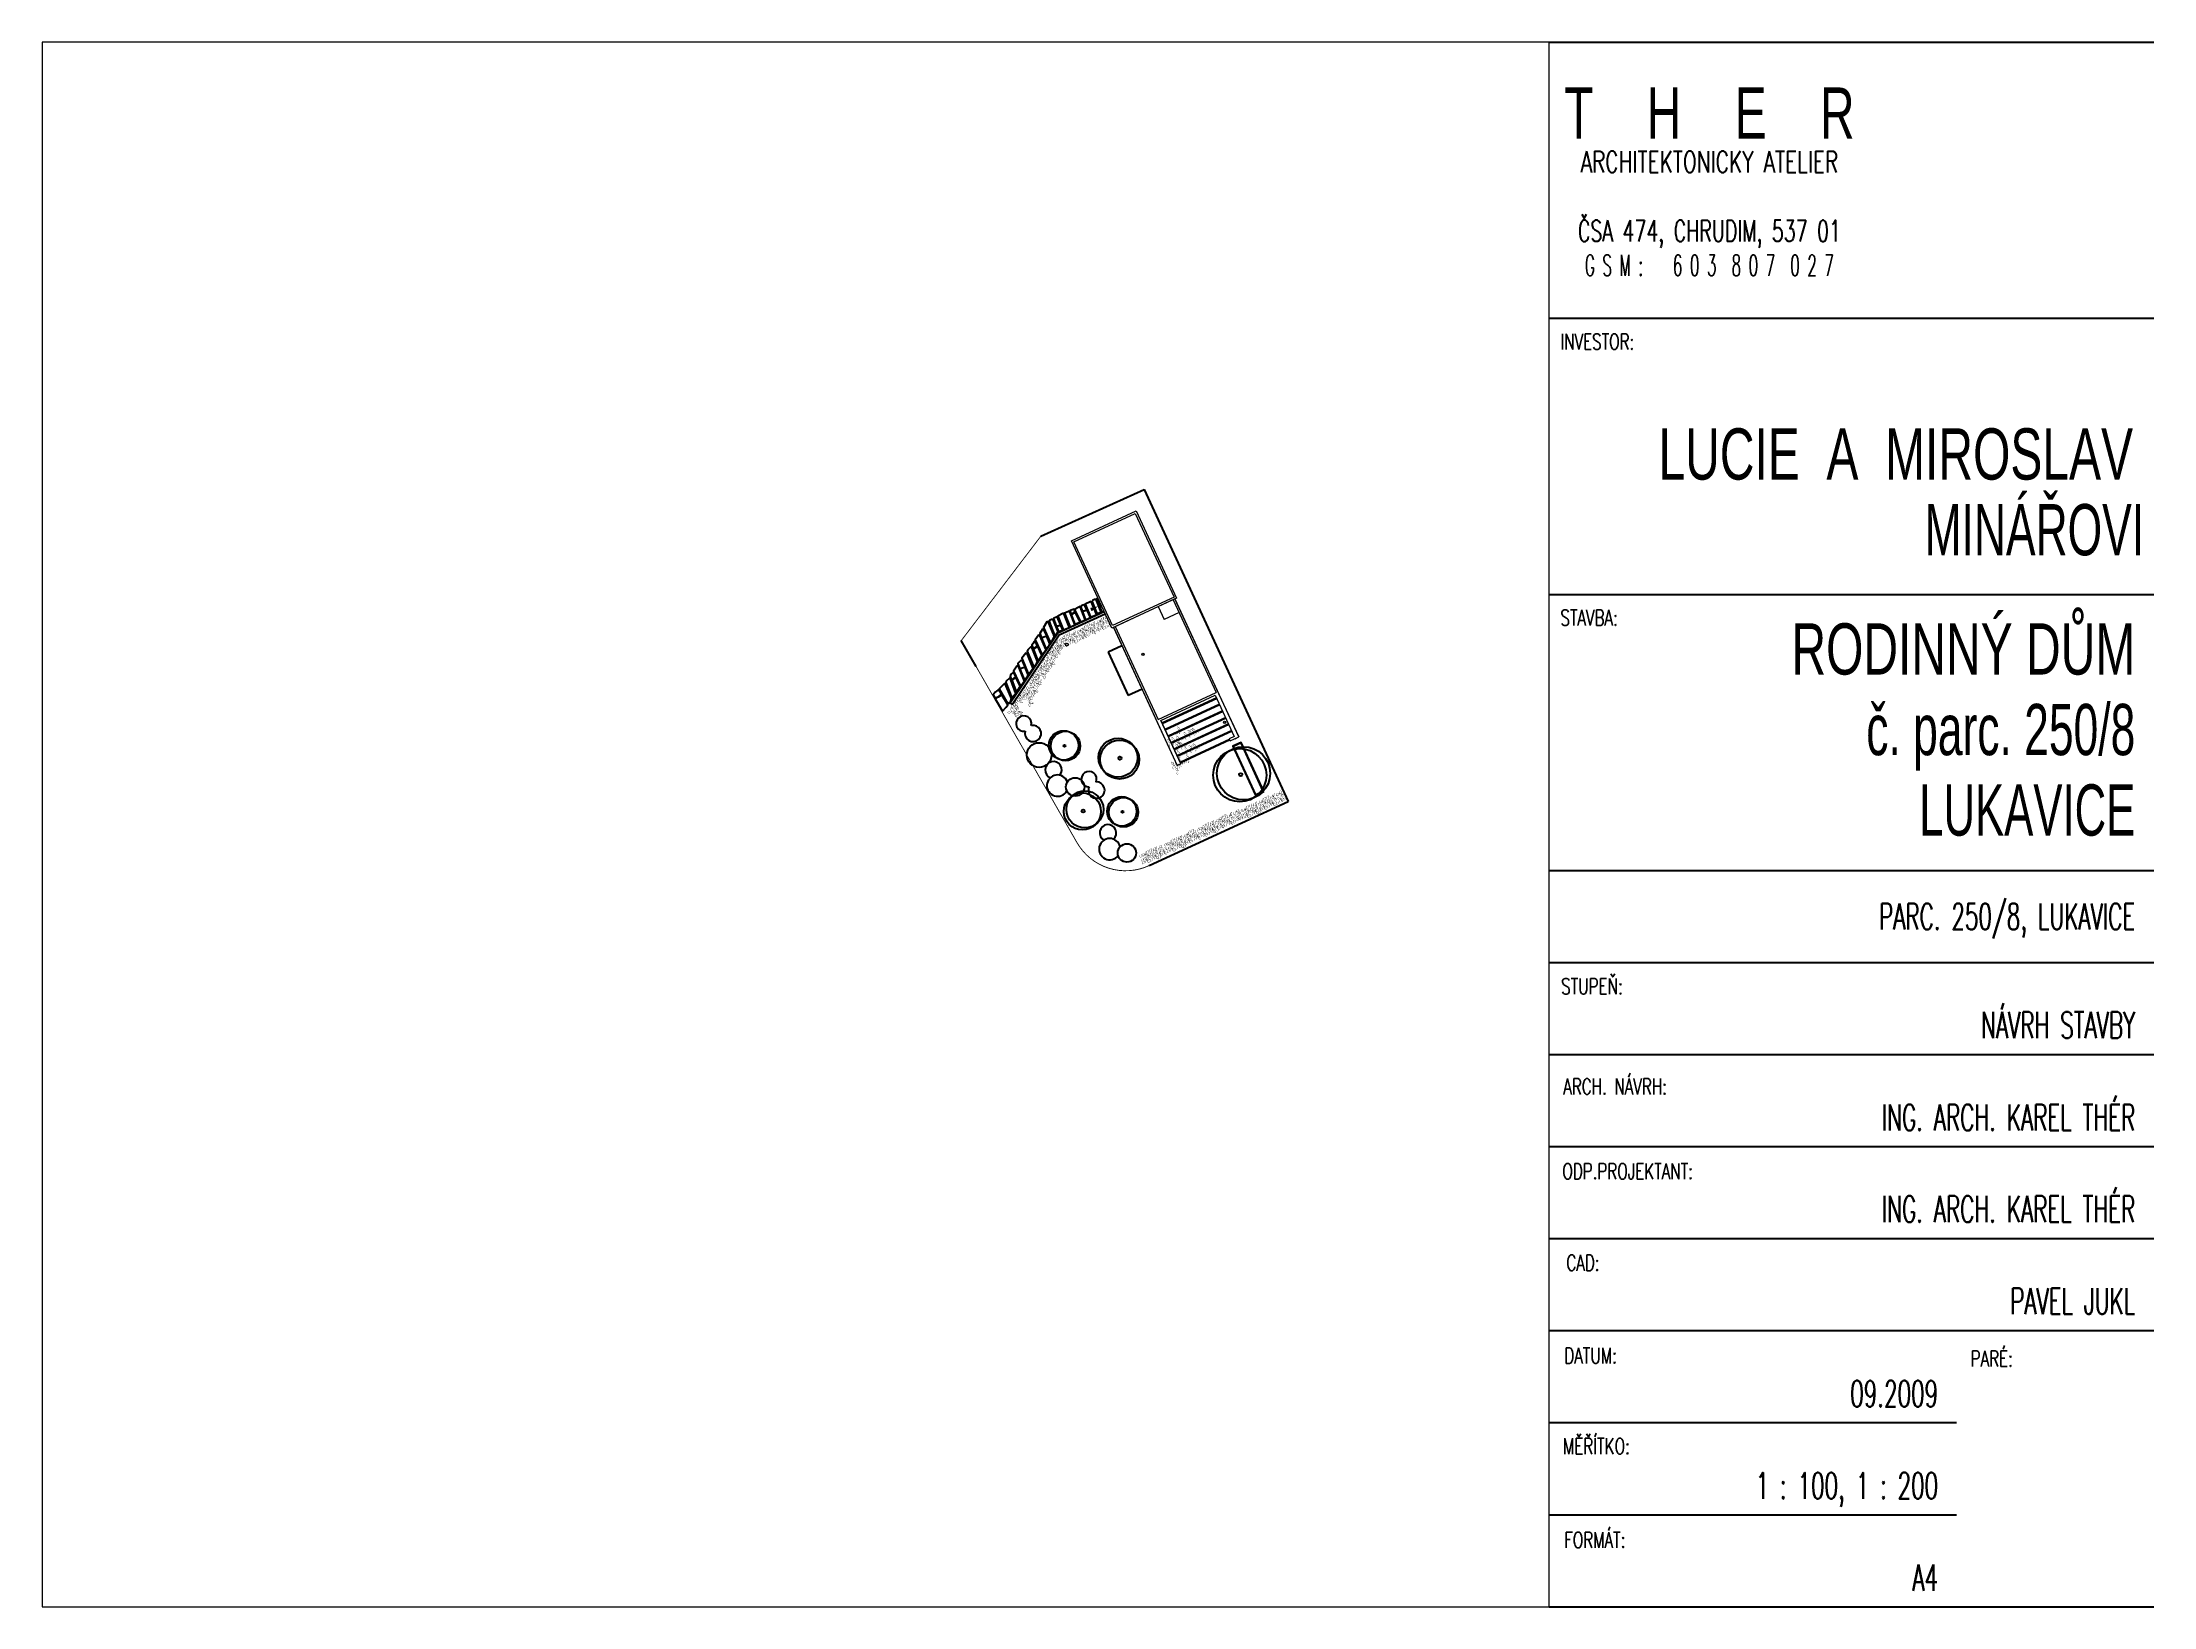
# Paper-space layout 'desky' of a CAD drawing. Header units: metres. Extents: x 97 to 391, y -14 to 271.
# Drawn here: x 97.4 to 258, y -14 to 105 of the extents above; entities outside this region: 1.
# The model-space entities are those that its viewports show. They can reach past a viewport. Long polylines and large blocks are cut down to what shows.
import ezdxf
from ezdxf.enums import TextEntityAlignment as Align

# ---------------------------------------------------------------- set-up
doc = ezdxf.new("R2010")
doc.units = ezdxf.units.M
doc.header["$MEASUREMENT"] = 0
doc.linetypes.add('DASHED', pattern=[19.05, 12.7, -6.35])
for name, color, linetype in [('dveře', 3, 'Continuous'), ('kanalizace', 36, 'Continuous'), ('PODL0$0$HSV_POD', 7, 'Continuous'), ('ROZPISKA', 7, 'Continuous'), ('SCHODY', 3, 'Continuous'), ('SRAFY-TERÉN', 252, 'Continuous'), ('zariz.predmety', 203, 'Continuous'), ('ZDIVO', 1, 'Continuous')]:
    doc.layers.add(name, color=color, linetype=linetype)
doc.layers.add('FLOATINGWINDOWS', color=2, linetype='Continuous', plot=False)
doc.styles.add('ARIAL-CE', font='arial.ttf', dxfattribs={"width": 0.75})
doc.styles.add('ROMS5', font='SIMPLEX8')
doc.styles.add('ROZPISKA', font='simplex.shx')
picture_1 = doc.add_image_def('image4.jpg', size_in_pixel=(1920, 1200))

psp = doc.layouts.new('desky')

# ---------------------------------------------------------------- texts
at = {"layer": 'ROZPISKA'}
for s, height, style, width, p in [('T    H    E    R', 3.9, 'ARIAL-CE', 0.67, (224.22, 99.65)), ('ARCHITEKTONICKY ATELIER', 1.6, 'ROMS5', 0.7, (224.22, 95.94)), ('ČSA 474, CHRUDIM, 537 01', 1.6, 'ROMS5', 0.66, (224.22, 90.69)), ('G S M :   6 0 3  8 0 7  0 2 7', 1.6, 'ROMS5', 0.525, (224.22, 88.06))]:
    psp.add_text(s, height=height, dxfattribs=dict(at, style=style, width=width)).set_placement(p, align=Align.MIDDLE_CENTER)
at = {"layer": 'ROZPISKA', "style": 'ROMS5', "width": 0.7}
for s, p in [('INVESTOR:', (212.89, 81.66)), ('STAVBA:', (212.89, 60.66)), ('STUPEŇ:', (212.95, 32.63)), ('ARCH. NÁVRH:', (213.11, 25.01)), ('ODP.PROJEKTANT:', (213.04, 18.56)), ('CAD:', (213.34, 11.6)), ('DATUM:', (213.19, 4.54)), ('PARÉ:', (244.1, 4.31)), ('MĚŘÍTKO:', (213.09, -2.35)), ('FORMÁT:', (213.19, -9.48))]:
    psp.add_text(s, height=1.2, dxfattribs=at).set_placement(p)
at = {"layer": 'ROZPISKA'}
for s, height, style, width, p in [(' LUCIE  A  MIROSLAV', 3.9, 'ARIAL-CE', 0.67, (256.45, 71.77)), ('MINÁŘOVI', 3.9, 'ARIAL-CE', 0.62, (257.29, 66.01)), ('RODINNÝ DŮM', 3.9, 'ARIAL-CE', 0.67, (256.62, 56.94)), ('č. parc. 250/8', 3.9, 'ARIAL-CE', 0.62, (256.62, 50.81)), ('LUKAVICE', 3.9, 'ARIAL-CE', 0.61, (256.62, 44.69)), ('PARC. 250/8, LUKAVICE', 2, 'ROZPISKA', 0.6, (256.62, 37.54)), ('NÁVRH STAVBY', 2, 'ROZPISKA', 0.6, (256.62, 29.28)), ('ING. ARCH. KAREL THÉR', 2, 'ROZPISKA', 0.6, (256.62, 22.25)), ('ING. ARCH. KAREL THÉR', 2, 'ROZPISKA', 0.6, (256.62, 15.28)), ('PAVEL JUKL', 2, 'ROZPISKA', 0.6, (256.62, 8.28)), ('09.2009', 2, 'ROZPISKA', 0.6, (241.62, 1.24)), ('1 : 100, 1 : 200', 2, 'ROZPISKA', 0.6, (241.62, -5.76)), ('A4', 2, 'ROZPISKA', 0.6, (241.62, -12.76))]:
    psp.add_text(s, height=height, dxfattribs=dict(at, style=style, width=width)).set_placement(p, align=Align.RIGHT)

msp = doc.modelspace()

# ---------------------------------------------------------------- linework, layer by layer
at = {"linetype": 'Continuous', "lineweight": 0, "const_width": 0.1, "flags": 128}
msp.add_lwpolyline([(1336.03, 7.09), (1352.02, -27.46), (1336.58, -34.59, -0.388879), (1328.59, -32.04), (1315.77, -9.66), (1324.6, 1.92)], format="xyb", close=True, dxfattribs=at)
at = {"linetype": 'Continuous', "lineweight": 0, "flags": 128}
msp.add_lwpolyline([(1332.64, -8.22), (1339.71, -23.5), (1340.11, -23.31), (1337.89, -18.5), (1343.89, -15.72), (1346.01, -20.3), (1345.47, -20.55), (1345.58, -20.78), (1346.52, -20.34), (1339.43, -5.04)], close=True, dxfattribs=at)
at = {"layer": 'dveře', "linetype": 'Continuous', "lineweight": 0}
for p, q in [((1337.58, -5.89), (1338.25, -7.33)), ((1339.9, -6.56), (1338.25, -7.33)), ((1339.24, -5.13), (1344.01, -15.43)), ((1339.43, -5.04), (1344.29, -15.53)), ((1332.63, -8.19), (1339.71, -23.5)), ((1332.82, -8.1), (1337.59, -18.4)), ((1337.59, -18.4), (1344.01, -15.43)), ((1337.89, -18.5), (1343.89, -15.72)), ((1343.89, -15.72), (1346.01, -20.3)), ((1344.29, -15.53), (1346.52, -20.34)), ((1337.89, -18.5), (1340.11, -23.31)), ((1346.12, -20.53), (1346.52, -20.34)), ((1340.11, -23.31), (1339.71, -23.5))]:
    msp.add_line(p, q, dxfattribs=at)
msp.add_lwpolyline([(1335.15, 4.7), (1339.61, -4.95), (1332.45, -8.27), (1327.98, 1.38)], close=True, dxfattribs=at)
at = {"layer": 'dveře', "linetype": 'DASHED', "lineweight": 0}
msp.add_lwpolyline([(1335.05, 4.43), (1339.35, -4.85), (1332.54, -8), (1328.25, 1.28)], close=True, dxfattribs=at)
at = {"layer": 'dveře', "linetype": 'Continuous', "lineweight": 0}
for centre, radius in [((1335.9, -11.17), 0.13), ((1335.9, -11.17), 0.1), ((1344.95, -18.73), 0.13), ((1344.95, -18.73), 0.1)]:
    msp.add_circle(centre, radius, dxfattribs=at)
at = {"layer": 'kanalizace', "lineweight": 0, "ltscale": 0.06}
msp.add_circle((1327.48, -10.1), 0.15, dxfattribs=at)
at = {"layer": 'PODL0$0$HSV_POD'}
for p, q in [((1324.6, 1.92), (1336.03, 7.09)), ((1336.03, 7.09), (1351.99, -27.47)), ((1317.43, -12.54), (1315.77, -9.66)), ((1336.58, -34.59), (1351.99, -27.47))]:
    msp.add_line(p, q, dxfattribs=at)
at = {"layer": 'PODL0$0$HSV_POD', "const_width": 0.01}
for points in [[(1315.77, -9.66), (1324.6, 1.92)], [(1319.99, -17.03), (1317.43, -12.54)], [(1319.99, -17.03), (1328.59, -32.04)]]:
    msp.add_lwpolyline(points, dxfattribs=at)
msp.add_lwpolyline([(1328.59, -32.04, 0.388879), (1336.58, -34.59, 0.388879)], format="xyb", dxfattribs=at)
at = {"layer": 'SCHODY', "lineweight": 0, "ltscale": 0.25}
for p, q in [((1344.02, -15.99), (1338.01, -18.77)), ((1344.07, -16.1), (1338.06, -18.88)), ((1344.35, -16.71), (1338.35, -19.49)), ((1344.4, -16.82), (1338.4, -19.6)), ((1344.69, -17.44), (1338.68, -20.22)), ((1344.74, -17.55), (1338.73, -20.33)), ((1345.03, -18.17), (1339.02, -20.95)), ((1345.08, -18.28), (1339.07, -21.06)), ((1345.36, -18.89), (1339.35, -21.67)), ((1345.41, -19), (1339.4, -21.78)), ((1345.7, -19.62), (1339.69, -22.4)), ((1345.75, -19.73), (1339.74, -22.51)), ((1345.49, -20.6), (1340.03, -23.13)), ((1345.54, -20.71), (1340.08, -23.23))]:
    msp.add_line(p, q, dxfattribs=at)
at = {"layer": 'SRAFY-TERÉN'}
for p, q in [((1331.61, -6.46), (1326.47, -8.84)), ((1326.63, -9.04), (1331.71, -6.69)), ((1326.47, -8.84), (1321.19, -16.59)), ((1321.4, -16.73), (1326.63, -9.04)), ((1333.58, -10.24), (1332.06, -10.94)), ((1332.06, -10.94), (1334.28, -15.75)), ((1335.8, -15.05), (1334.28, -15.75)), ((1321.19, -16.59), (1321.4, -16.73))]:
    msp.add_line(p, q, dxfattribs=at)
for points in [[(1326.39, -7.02), (1326.02, -7.18), (1325.99, -7.25), (1326.29, -8.04), (1326.37, -8.05), (1326.69, -7.97), (1326.75, -7.89), (1326.39, -7.02)], [(1327.15, -6.65), (1327.02, -6.66), (1326.46, -6.94), (1327.07, -8.45), (1327.16, -8.44), (1327.65, -8.24), (1327.74, -8.15), (1327.15, -6.65)], [(1327.83, -8.16), (1328.28, -7.95), (1328.34, -7.86), (1327.8, -6.46), (1327.71, -6.41), (1327.32, -6.59), (1327.21, -6.64), (1327.83, -8.16)], [(1327.94, -6.74), (1328.17, -6.61), (1328.39, -6.42), (1328.27, -6.17), (1328.16, -6.2), (1327.94, -6.29), (1327.8, -6.38), (1327.94, -6.74)], [(1328.37, -7.85), (1328.85, -7.65), (1328.92, -7.56), (1328.44, -6.54), (1328.34, -6.54), (1328.07, -6.74), (1327.95, -6.79), (1328.37, -7.85)], [(1328.94, -5.9), (1328.8, -5.94), (1328.32, -6.2), (1328.97, -7.58), (1329.14, -7.54), (1329.42, -7.4), (1329.51, -7.31), (1328.94, -5.9)], [(1328.94, -5.9), (1328.8, -5.94), (1328.32, -6.2), (1328.97, -7.58), (1329.14, -7.54), (1329.42, -7.4), (1329.51, -7.31), (1328.94, -5.9)], [(1329.19, -6.44), (1329.7, -6.26), (1329.65, -6.13), (1329.42, -5.72), (1329.34, -5.7), (1329.12, -5.79), (1328.98, -5.88), (1329.19, -6.44)], [(1329.55, -7.35), (1330.02, -7.13), (1330.05, -7.04), (1329.72, -6.3), (1329.58, -6.33), (1329.34, -6.4), (1329.2, -6.48), (1329.55, -7.35)], [(1330.18, -5.34), (1330.04, -5.38), (1329.49, -5.64), (1330.08, -7.04), (1330.17, -7.04), (1330.66, -6.83), (1330.75, -6.74), (1330.18, -5.34)], [(1330.8, -6.67), (1331.2, -6.54), (1331.28, -6.5), (1330.73, -5.11), (1330.54, -5.11), (1330.31, -5.23), (1330.27, -5.35), (1330.8, -6.67)], [(1330.9, -4.93), (1330.8, -4.98), (1330.76, -5.05), (1331.07, -5.84), (1331.15, -5.85), (1331.31, -5.81)], [(1331.33, -5.86), (1331.14, -5.94), (1331.16, -6.08), (1331.32, -6.45), (1331.47, -6.43), (1331.57, -6.39)], [(1324.49, -9.08), (1324.31, -9.07), (1323.96, -9.59), (1324.72, -11.24), (1324.88, -11.07), (1325.06, -10.79), (1325.16, -10.7), (1324.49, -9.08)], [(1324.66, -9.34), (1325.23, -9.12), (1325.17, -8.99), (1324.94, -8.51), (1324.77, -8.38), (1324.59, -8.7), (1324.48, -8.86), (1324.66, -9.34)], [(1325.16, -10.6), (1325.54, -10.13), (1325.59, -10.02), (1325.26, -9.21), (1325.04, -9.24), (1324.81, -9.3), (1324.67, -9.39), (1325.16, -10.6)], [(1325.41, -7.54), (1325.26, -7.58), (1324.9, -8.22), (1325.59, -9.77), (1325.83, -9.68), (1326.07, -9.23), (1325.98, -8.94), (1325.41, -7.54)], [(1326.14, -9.17), (1326.42, -8.74), (1326.5, -8.7), (1325.95, -7.31), (1325.77, -7.31), (1325.53, -7.43), (1325.5, -7.55), (1326.14, -9.17)], [(1326.78, -7.97), (1326.36, -8.14), (1326.39, -8.28), (1326.55, -8.65), (1326.69, -8.63), (1326.94, -8.52), (1327.01, -8.44), (1326.78, -7.97)], [(1323.09, -11.09), (1322.93, -11.05), (1322.49, -11.6), (1323.16, -13.23), (1323.3, -13.31), (1323.65, -12.83), (1323.74, -12.74), (1323.09, -11.09)], [(1323.81, -12.6), (1324.14, -12.13), (1324.23, -11.98), (1323.64, -10.51), (1323.47, -10.37), (1323.15, -10.7), (1323.09, -10.85), (1323.81, -12.6)], [(1323.74, -10.54), (1323.98, -10.4), (1324.19, -10.22), (1323.98, -9.75), (1323.86, -9.77), (1323.71, -10.01), (1323.6, -10.18), (1323.74, -10.54)], [(1324.29, -11.96), (1324.63, -11.41), (1324.68, -11.27), (1324.24, -10.33), (1324.15, -10.34), (1323.87, -10.53), (1323.75, -10.59), (1324.29, -11.96)], [(1321.39, -16), (1321.76, -15.6), (1321.82, -15.51), (1321.27, -13.99), (1321.13, -13.84), (1320.75, -14.16), (1320.69, -14.29), (1321.39, -16)], [(1321.34, -13.98), (1321.58, -13.85), (1321.8, -13.67), (1321.61, -13.25), (1321.47, -13.24), (1321.28, -13.39), (1321.17, -13.64), (1321.34, -13.98)], [(1321.89, -15.41), (1322.23, -14.85), (1322.28, -14.72), (1321.84, -13.78), (1321.75, -13.78), (1321.47, -13.98), (1321.36, -14.03), (1321.89, -15.41)], [(1322.1, -12.48), (1321.91, -12.5), (1321.56, -13.03), (1322.3, -14.63), (1322.41, -14.63), (1322.68, -14.28), (1322.76, -14.15), (1322.1, -12.48)], [(1322.26, -12.79), (1322.83, -12.57), (1322.77, -12.43), (1322.56, -11.89), (1322.38, -11.85), (1322.16, -12.07), (1322.05, -12.23), (1322.26, -12.79)], [(1322.76, -14.04), (1323.14, -13.58), (1323.19, -13.47), (1322.86, -12.65), (1322.64, -12.68), (1322.41, -12.75), (1322.27, -12.83), (1322.76, -14.04)], [(1319.51, -16.05), (1319.98, -15.81), (1320.24, -15.61), (1319.98, -15.16), (1319.84, -15.15), (1319.53, -15.36), (1319.29, -15.66), (1319.51, -16.05)], [(1320.33, -17.47), (1320.74, -17.04), (1320.94, -16.78), (1320.3, -15.74), (1320.16, -15.76), (1319.87, -15.94), (1319.54, -16.12), (1320.33, -17.47)], [(1320.65, -14.45), (1320.51, -14.44), (1319.97, -15.02), (1320.74, -16.33), (1321.03, -16.64), (1321.28, -16.33), (1321.33, -16.09), (1320.65, -14.45)]]:
    msp.add_lwpolyline(points, dxfattribs=at)
for points in [[(1349.31, -26.37), (1346.79, -20.94), (1345.85, -21.37), (1348.36, -26.8)], [(1349.24, -26.34), (1346.77, -21), (1345.91, -21.4), (1348.39, -26.74)]]:
    msp.add_lwpolyline(points, close=True, dxfattribs=at)
at = {"layer": 'zariz.predmety', "color": 253, "linetype": 'Continuous', "ltscale": 0.001}
for points in [[(1331.63, -7.4, 0, 0, 0.520567), (1331.63, -7.4, 0, 0.05, 0.520567), (1331.69, -7.02, 0, 0.05, 0.520567), (1331.63, -7.4, 0.05, 0.05, 0)], [(1326.92, -9.3, 0, 0, 0.520567), (1326.92, -9.3, 0, 0.05, 0.520567), (1326.73, -9.64, 0, 0.05, 0.520567), (1326.92, -9.3, 0.05, 0.05, 0)], [(1327.11, -9.49, 0, 0, 0.520567), (1327.11, -9.49, 0, 0.05, 0.520567), (1327.17, -9.11, 0, 0.05, 0.520567), (1327.11, -9.49, 0.05, 0.05, 0)], [(1327.29, -9.34, 0, 0, 0.520567), (1327.29, -9.34, 0, 0.05, 0.520567), (1327.35, -8.95, 0, 0.05, 0.520567), (1327.29, -9.34, 0.05, 0.05, 0)], [(1327.6, -9.23, 0, 0, 0.520567), (1327.6, -9.23, 0, 0.05, 0.520567), (1327.46, -9.59, 0, 0.05, 0.520567), (1327.6, -9.23, 0.05, 0.05, 0)], [(1327.74, -8.79, 0, 0, 0.520567), (1327.74, -8.79, 0, 0.05, 0.520567), (1327.55, -9.13, 0, 0.05, 0.520567), (1327.74, -8.79, 0.05, 0.05, 0)], [(1327.58, -9.59, 0, 0, 0.520567), (1327.58, -9.59, 0, 0.05, 0.520567), (1327.87, -9.33, 0, 0.05, 0.520567), (1327.58, -9.59, 0.05, 0.05, 0)], [(1327.93, -8.92, 0, 0, 0.520567), (1327.93, -8.92, 0, 0.05, 0.520567), (1327.74, -9.27, 0, 0.05, 0.520567), (1327.93, -8.92, 0.05, 0.05, 0)], [(1327.87, -9.22, 0, 0, 0.520567), (1327.87, -9.22, 0, 0.05, 0.520567), (1328.14, -9.34, 0, 0.05, 0.520567), (1327.87, -9.22, 0.05, 0.05, 0)], [(1328.09, -8.96, 0, 0, 0.520567), (1328.09, -8.96, 0, 0.05, 0.520567), (1328.58, -9.12, 0, 0.05, 0.520567), (1328.58, -9.15, 0, 0.05, 0.520567), (1328.66, -9.6, 0, 0.05, 0.520567), (1328.09, -8.96, 0.05, 0.05, 0)], [(1328.2, -9.14, 0, 0, 0.520567), (1328.2, -9.14, 0, 0.05, 0.520567), (1328.26, -8.76, 0, 0.05, 0.520567), (1328.2, -9.14, 0.05, 0.05, 0)], [(1328.5, -9.97, 0, 0, 0.520567), (1328.5, -9.97, 0, 0.05, 0.520567), (1328.16, -9.59, 0, 0.05, 0.520567), (1328.17, -9.56, 0, 0.05, 0.520567), (1328.33, -9.14, 0, 0.05, 0.520567), (1328.5, -9.97, 0.05, 0.05, 0)], [(1328.3, -8.96, 0, 0, 0.520567), (1328.3, -8.96, 0, 0.05, 0.520567), (1328.36, -8.57, 0, 0.05, 0.520567), (1328.3, -8.96, 0.05, 0.05, 0)], [(1328.8, -8.53, 0, 0, 0.520567), (1328.8, -8.53, 0, 0.05, 0.520567), (1328.62, -8.87, 0, 0.05, 0.520567), (1328.8, -8.53, 0.05, 0.05, 0)], [(1328.64, -9.32, 0, 0, 0.520567), (1328.64, -9.32, 0, 0.05, 0.520567), (1328.93, -9.07, 0, 0.05, 0.520567), (1328.64, -9.32, 0.05, 0.05, 0)], [(1328.65, -8.86, 0, 0, 0.520567), (1328.65, -8.86, 0, 0.05, 0.520567), (1328.92, -8.97, 0, 0.05, 0.520567), (1328.65, -8.86, 0.05, 0.05, 0)], [(1328.9, -8.56, 0, 0, 0.520567), (1328.9, -8.56, 0, 0.05, 0.520567), (1329.38, -8.72, 0, 0.05, 0.520567), (1329.39, -8.75, 0, 0.05, 0.520567), (1329.46, -9.2, 0, 0.05, 0.520567), (1328.9, -8.56, 0.05, 0.05, 0)], [(1329.04, -8.65, 0, 0, 0.520567), (1329.04, -8.65, 0, 0.05, 0.520567), (1329.1, -8.27, 0, 0.05, 0.520567), (1329.04, -8.65, 0.05, 0.05, 0)], [(1328.99, -9.58, 0, 0, 0.520567), (1328.99, -9.58, 0, 0.05, 0.520567), (1329.18, -9.24, 0, 0.05, 0.520567), (1328.99, -9.58, 0.05, 0.05, 0)], [(1329.34, -9.49, 0, 0, 0.520567), (1329.34, -9.49, 0, 0.05, 0.520567), (1329, -9.11, 0, 0.05, 0.520567), (1329.01, -9.08, 0, 0.05, 0.520567), (1329.17, -8.65, 0, 0.05, 0.520567), (1329.34, -9.49, 0.05, 0.05, 0)], [(1329.2, -8.37, 0, 0, 0.520567), (1329.2, -8.37, 0, 0.05, 0.520567), (1329.69, -8.53, 0, 0.05, 0.520567), (1329.69, -8.57, 0, 0.05, 0.520567), (1329.76, -9.01, 0, 0.05, 0.520567), (1329.2, -8.37, 0.05, 0.05, 0)], [(1329.31, -8.46, 0, 0, 0.520567), (1329.31, -8.46, 0, 0.05, 0.520567), (1329.37, -8.08, 0, 0.05, 0.520567), (1329.31, -8.46, 0.05, 0.05, 0)], [(1329.36, -9.43, 0, 0, 0.520567), (1329.36, -9.43, 0, 0.05, 0.520567), (1329.55, -9.09, 0, 0.05, 0.520567), (1329.36, -9.43, 0.05, 0.05, 0)], [(1329.7, -9.32, 0, 0, 0.520567), (1329.7, -9.32, 0, 0.05, 0.520567), (1329.35, -8.94, 0, 0.05, 0.520567), (1329.36, -8.91, 0, 0.05, 0.520567), (1329.52, -8.49, 0, 0.05, 0.520567), (1329.7, -9.32, 0.05, 0.05, 0)], [(1329.49, -8.31, 0, 0, 0.520567), (1329.49, -8.31, 0, 0.05, 0.520567), (1329.55, -7.92, 0, 0.05, 0.520567), (1329.49, -8.31, 0.05, 0.05, 0)], [(1329.8, -8.2, 0, 0, 0.520567), (1329.8, -8.2, 0, 0.05, 0.520567), (1329.66, -8.56, 0, 0.05, 0.520567), (1329.8, -8.2, 0.05, 0.05, 0)], [(1329.94, -7.76, 0, 0, 0.520567), (1329.94, -7.76, 0, 0.05, 0.520567), (1329.75, -8.1, 0, 0.05, 0.520567), (1329.94, -7.76, 0.05, 0.05, 0)], [(1329.78, -8.55, 0, 0, 0.520567), (1329.78, -8.55, 0, 0.05, 0.520567), (1330.07, -8.3, 0, 0.05, 0.520567), (1329.78, -8.55, 0.05, 0.05, 0)], [(1329.83, -9.19, 0, 0, 0.520567), (1329.83, -9.19, 0, 0.05, 0.520567), (1330.01, -8.85, 0, 0.05, 0.520567), (1329.83, -9.19, 0.05, 0.05, 0)], [(1330.09, -8.46, 0, 0, 0.520567), (1330.09, -8.46, 0, 0.05, 0.520567), (1329.83, -8.75, 0, 0.05, 0.520567), (1330.09, -8.46, 0.05, 0.05, 0)], [(1330.13, -7.89, 0, 0, 0.520567), (1330.13, -7.89, 0, 0.05, 0.520567), (1329.94, -8.23, 0, 0.05, 0.520567), (1330.13, -7.89, 0.05, 0.05, 0)], [(1330.06, -8.65, 0, 0, 0.520567), (1330.06, -8.65, 0, 0.05, 0.520567), (1330.35, -8.4, 0, 0.05, 0.520567), (1330.06, -8.65, 0.05, 0.05, 0)], [(1330.07, -8.19, 0, 0, 0.520567), (1330.07, -8.19, 0, 0.05, 0.520567), (1330.34, -8.31, 0, 0.05, 0.520567), (1330.07, -8.19, 0.05, 0.05, 0)], [(1330.13, -8.81, 0, 0, 0.520567), (1330.13, -8.81, 0, 0.05, 0.520567), (1330.32, -8.47, 0, 0.05, 0.520567), (1330.13, -8.81, 0.05, 0.05, 0)], [(1330.2, -7.97, 0, 0, 0.520567), (1330.2, -7.97, 0, 0.05, 0.520567), (1330.39, -7.63, 0, 0.05, 0.520567), (1330.2, -7.97, 0.05, 0.05, 0)], [(1330.31, -8.94, 0, 0, 0.520567), (1330.31, -8.94, 0, 0.05, 0.520567), (1330.5, -8.6, 0, 0.05, 0.520567), (1330.31, -8.94, 0.05, 0.05, 0)], [(1330.67, -8.37, 0, 0, 0.520567), (1330.67, -8.37, 0, 0.05, 0.520567), (1330.32, -7.99, 0, 0.05, 0.520567), (1330.33, -7.96, 0, 0.05, 0.520567), (1330.49, -7.54, 0, 0.05, 0.520567), (1330.67, -8.37, 0.05, 0.05, 0)], [(1330.7, -8.94, 0, 0, 0.520567), (1330.7, -8.94, 0, 0.05, 0.520567), (1330.36, -8.56, 0, 0.05, 0.520567), (1330.37, -8.53, 0, 0.05, 0.520567), (1330.53, -8.11, 0, 0.05, 0.520567), (1330.7, -8.94, 0.05, 0.05, 0)], [(1330.71, -7.71, 0, 0, 0.520567), (1330.71, -7.71, 0, 0.05, 0.520567), (1330.57, -8.07, 0, 0.05, 0.520567), (1330.71, -7.71, 0.05, 0.05, 0)], [(1330.74, -8.61, 0, 0, 0.520567), (1330.74, -8.61, 0, 0.05, 0.520567), (1330.93, -8.27, 0, 0.05, 0.520567), (1330.74, -8.61, 0.05, 0.05, 0)], [(1331.13, -8.62, 0, 0, 0.520567), (1331.13, -8.62, 0, 0.05, 0.520567), (1330.79, -8.24, 0, 0.05, 0.520567), (1330.8, -8.21, 0, 0.05, 0.520567), (1330.96, -7.78, 0, 0.05, 0.520567), (1331.13, -8.62, 0.05, 0.05, 0)], [(1331.04, -7.4, 0, 0, 0.520567), (1331.04, -7.4, 0, 0.05, 0.520567), (1330.85, -7.74, 0, 0.05, 0.520567), (1331.04, -7.4, 0.05, 0.05, 0)], [(1330.97, -8.16, 0, 0, 0.520567), (1330.97, -8.16, 0, 0.05, 0.520567), (1331.26, -7.9, 0, 0.05, 0.520567), (1330.97, -8.16, 0.05, 0.05, 0)], [(1330.98, -7.69, 0, 0, 0.520567), (1330.98, -7.69, 0, 0.05, 0.520567), (1331.25, -7.81, 0, 0.05, 0.520567), (1330.98, -7.69, 0.05, 0.05, 0)], [(1331.12, -7.49, 0, 0, 0.520567), (1331.12, -7.49, 0, 0.05, 0.520567), (1331.6, -7.66, 0, 0.05, 0.520567), (1331.61, -7.69, 0, 0.05, 0.520567), (1331.68, -8.13, 0, 0.05, 0.520567), (1331.12, -7.49, 0.05, 0.05, 0)], [(1331.23, -7.59, 0, 0, 0.520567), (1331.23, -7.59, 0, 0.05, 0.520567), (1331.29, -7.2, 0, 0.05, 0.520567), (1331.23, -7.59, 0.05, 0.05, 0)], [(1331.22, -8.45, 0, 0, 0.520567), (1331.22, -8.45, 0, 0.05, 0.520567), (1331.41, -8.1, 0, 0.05, 0.520567), (1331.22, -8.45, 0.05, 0.05, 0)], [(1331.61, -8.45, 0, 0, 0.520567), (1331.61, -8.45, 0, 0.05, 0.520567), (1331.27, -8.07, 0, 0.05, 0.520567), (1331.28, -8.04, 0, 0.05, 0.520567), (1331.44, -7.61, 0, 0.05, 0.520567), (1331.61, -8.45, 0.05, 0.05, 0)], [(1331.41, -7.43, 0, 0, 0.520567), (1331.41, -7.43, 0, 0.05, 0.520567), (1331.47, -7.05, 0, 0.05, 0.520567), (1331.41, -7.43, 0.05, 0.05, 0)], [(1331.74, -7.37, 0, 0, 0.520567), (1331.74, -7.37, 0, 0.05, 0.520567), (1331.59, -7.73, 0, 0.05, 0.520567), (1331.74, -7.37, 0.05, 0.05, 0)], [(1331.74, -8.31, 0, 0, 0.520567), (1331.74, -8.31, 0, 0.05, 0.520567), (1331.93, -7.97, 0, 0.05, 0.520567), (1331.74, -8.31, 0.05, 0.05, 0)], [(1332.13, -7.52, 0, 0, 0), (1332.13, -7.52, 0, 0.05, 0.520567), (1331.87, -7.82, 0, 0.0414, 0.420023), (1332.14, -7.6, 0, 0.0414, 0.420023)], [(1324.95, -11.72, 0, 0, 0.520567), (1324.95, -11.72, 0, 0.05, 0.520567), (1325.02, -12.1, 0, 0.05, 0.520567), (1324.95, -11.72, 0.05, 0.05, 0)], [(1325.37, -11.64, 0, 0, 0.520567), (1325.37, -11.64, 0, 0.05, 0.520567), (1325.17, -11.3, 0, 0.05, 0.520567), (1325.37, -11.64, 0.05, 0.05, 0)], [(1325.32, -11.51, 0, 0, 0.520567), (1325.32, -11.51, 0, 0.05, 0.520567), (1325.44, -11.88, 0, 0.05, 0.520567), (1325.32, -11.51, 0.05, 0.05, 0)], [(1325.37, -11.03, 0, 0, 0.520567), (1325.37, -11.03, 0, 0.05, 0.520567), (1325.44, -11.41, 0, 0.05, 0.520567), (1325.37, -11.03, 0.05, 0.05, 0)], [(1325.64, -11.06, 0, 0, 0.520567), (1325.64, -11.06, 0, 0.05, 0.520567), (1325.44, -10.72, 0, 0.05, 0.520567), (1325.64, -11.06, 0.05, 0.05, 0)], [(1325.68, -10.82, 0, 0, 0.520567), (1325.68, -10.82, 0, 0.05, 0.520567), (1325.48, -10.48, 0, 0.05, 0.520567), (1325.68, -10.82, 0.05, 0.05, 0)], [(1325.5, -11.05, 0, 0, 0.520567), (1325.5, -11.05, 0, 0.05, 0.520567), (1325.98, -10.87, 0, 0.05, 0.520567), (1326, -10.89, 0, 0.05, 0.520567), (1326.34, -11.19, 0, 0.05, 0.520567), (1325.5, -11.05, 0.05, 0.05, 0)], [(1325.51, -11.3, 0, 0, 0.520567), (1325.51, -11.3, 0, 0.05, 0.520567), (1325.8, -11.21, 0, 0.05, 0.520567), (1325.51, -11.3, 0.05, 0.05, 0)], [(1325.71, -11.49, 0, 0, 0.520567), (1325.71, -11.49, 0, 0.05, 0.520567), (1325.69, -11.87, 0, 0.05, 0.520567), (1325.71, -11.49, 0.05, 0.05, 0)], [(1325.71, -10.22, 0, 0, 0.520567), (1325.71, -10.22, 0, 0.05, 0.520567), (1325.78, -10.6, 0, 0.05, 0.520567), (1325.71, -10.22, 0.05, 0.05, 0)], [(1325.8, -11.66, 0, 0, 0.520567), (1325.8, -11.66, 0, 0.05, 0.520567), (1325.87, -11.28, 0, 0.05, 0.520567), (1325.8, -11.66, 0.05, 0.05, 0)], [(1325.86, -10.54, 0, 0, 0.520567), (1325.86, -10.54, 0, 0.05, 0.520567), (1325.97, -10.91, 0, 0.05, 0.520567), (1325.86, -10.54, 0.05, 0.05, 0)], [(1326.49, -11.47, 0, 0, 0.520567), (1326.49, -11.47, 0, 0.05, 0.520567), (1325.98, -11.4, 0, 0.05, 0.520567), (1325.97, -11.37, 0, 0.05, 0.520567), (1325.82, -10.94, 0, 0.05, 0.520567), (1326.49, -11.47, 0.05, 0.05, 0)], [(1325.91, -10.1, 0, 0, 0.520567), (1325.91, -10.1, 0, 0.05, 0.520567), (1325.98, -10.48, 0, 0.05, 0.520567), (1325.91, -10.1, 0.05, 0.05, 0)], [(1326, -12.07, 0, 0, 0.520567), (1326, -12.07, 0, 0.05, 0.520567), (1325.93, -11.68, 0, 0.05, 0.520567), (1326, -12.07, 0.05, 0.05, 0)], [(1326.06, -10.83, 0, 0, 0.520567), (1326.06, -10.83, 0, 0.05, 0.520567), (1326.12, -10.44, 0, 0.05, 0.520567), (1326.06, -10.83, 0.05, 0.05, 0)], [(1326.05, -10.36, 0, 0, 0.520567), (1326.05, -10.36, 0, 0.05, 0.520567), (1326.34, -10.28, 0, 0.05, 0.520567), (1326.05, -10.36, 0.05, 0.05, 0)], [(1326.19, -11.72, 0, 0, 0.520567), (1326.19, -11.72, 0, 0.05, 0.520567), (1326.11, -11.34, 0, 0.05, 0.520567), (1326.19, -11.72, 0.05, 0.05, 0)], [(1326.11, -10.07, 0, 0, 0.520567), (1326.11, -10.07, 0, 0.05, 0.520567), (1326.29, -9.73, 0, 0.05, 0.520567), (1326.11, -10.07, 0.05, 0.05, 0)], [(1326.24, -10.55, 0, 0, 0.520567), (1326.24, -10.55, 0, 0.05, 0.520567), (1326.23, -10.94, 0, 0.05, 0.520567), (1326.24, -10.55, 0.05, 0.05, 0)], [(1326.55, -10.28, 0, 0, 0.520567), (1326.55, -10.28, 0, 0.05, 0.520567), (1326.21, -9.9, 0, 0.05, 0.520567), (1326.22, -9.87, 0, 0.05, 0.520567), (1326.37, -9.45, 0, 0.05, 0.520567), (1326.55, -10.28, 0.05, 0.05, 0)], [(1326.32, -10.64, 0, 0, 0.520567), (1326.32, -10.64, 0, 0.05, 0.520567), (1326.38, -10.25, 0, 0.05, 0.520567), (1326.32, -10.64, 0.05, 0.05, 0)], [(1326.5, -11.29, 0, 0, 0.520567), (1326.5, -11.29, 0, 0.05, 0.520567), (1326.43, -10.9, 0, 0.05, 0.520567), (1326.5, -11.29, 0.05, 0.05, 0)], [(1326.52, -10.55, 0, 0, 0.520567), (1326.52, -10.55, 0, 0.05, 0.520567), (1326.45, -10.16, 0, 0.05, 0.520567), (1326.52, -10.55, 0.05, 0.05, 0)], [(1326.73, -11.18, 0, 0, 0.520567), (1326.73, -11.18, 0, 0.05, 0.520567), (1326.39, -10.8, 0, 0.05, 0.520567), (1326.4, -10.77, 0, 0.05, 0.520567), (1326.56, -10.35, 0, 0.05, 0.520567), (1326.73, -11.18, 0.05, 0.05, 0)], [(1326.6, -9.61, 0, 0, 0.520567), (1326.6, -9.61, 0, 0.05, 0.520567), (1326.45, -9.97, 0, 0.05, 0.520567), (1326.6, -9.61, 0.05, 0.05, 0)], [(1326.86, -10.52, 0, 0, 0.520567), (1326.86, -10.52, 0, 0.05, 0.520567), (1326.6, -10.81, 0, 0.05, 0.520567), (1326.86, -10.52, 0.05, 0.05, 0)], [(1326.74, -10.53, 0, 0, 0.520567), (1326.74, -10.53, 0, 0.05, 0.520567), (1326.67, -10.15, 0, 0.05, 0.520567), (1326.74, -10.53, 0.05, 0.05, 0)], [(1326.63, -10.52, 0, 0, 0.520567), (1326.63, -10.52, 0, 0.05, 0.520567), (1326.82, -10.18, 0, 0.05, 0.520567), (1326.63, -10.52, 0.05, 0.05, 0)], [(1327.02, -10.52, 0, 0, 0.520567), (1327.02, -10.52, 0, 0.05, 0.520567), (1326.67, -10.14, 0, 0.05, 0.520567), (1326.68, -10.11, 0, 0.05, 0.520567), (1326.84, -9.69, 0, 0.05, 0.520567), (1327.02, -10.52, 0.05, 0.05, 0)], [(1326.85, -10.06, 0, 0, 0.520567), (1326.85, -10.06, 0, 0.05, 0.520567), (1327.14, -9.81, 0, 0.05, 0.520567), (1326.85, -10.06, 0.05, 0.05, 0)], [(1326.86, -9.6, 0, 0, 0.520567), (1326.86, -9.6, 0, 0.05, 0.520567), (1327.13, -9.72, 0, 0.05, 0.520567), (1326.86, -9.6, 0.05, 0.05, 0)], [(1327, -9.4, 0, 0, 0.520567), (1327, -9.4, 0, 0.05, 0.520567), (1327.49, -9.56, 0, 0.05, 0.520567), (1327.49, -9.6, 0, 0.05, 0.520567), (1327.56, -10.04, 0, 0.05, 0.520567), (1327, -9.4, 0.05, 0.05, 0)], [(1327.11, -10.35, 0, 0, 0.520567), (1327.11, -10.35, 0, 0.05, 0.520567), (1327.3, -10.01, 0, 0.05, 0.520567), (1327.11, -10.35, 0.05, 0.05, 0)], [(1327.5, -10.35, 0, 0, 0.520567), (1327.5, -10.35, 0, 0.05, 0.520567), (1327.15, -9.97, 0, 0.05, 0.520567), (1327.16, -9.94, 0, 0.05, 0.520567), (1327.32, -9.52, 0, 0.05, 0.520567), (1327.5, -10.35, 0.05, 0.05, 0)], [(1327.63, -10.22, 0, 0, 0.520567), (1327.63, -10.22, 0, 0.05, 0.520567), (1327.81, -9.88, 0, 0.05, 0.520567), (1327.63, -10.22, 0.05, 0.05, 0)], [(1327.89, -9.49, 0, 0, 0.520567), (1327.89, -9.49, 0, 0.05, 0.520567), (1327.63, -9.78, 0, 0.05, 0.520567), (1327.89, -9.49, 0.05, 0.05, 0)], [(1327.86, -9.69, 0, 0, 0.520567), (1327.86, -9.69, 0, 0.05, 0.520567), (1328.15, -9.43, 0, 0.05, 0.520567), (1327.86, -9.69, 0.05, 0.05, 0)], [(1327.93, -9.84, 0, 0, 0.520567), (1327.93, -9.84, 0, 0.05, 0.520567), (1328.12, -9.5, 0, 0.05, 0.520567), (1327.93, -9.84, 0.05, 0.05, 0)], [(1328.11, -9.97, 0, 0, 0.520567), (1328.11, -9.97, 0, 0.05, 0.520567), (1328.3, -9.63, 0, 0.05, 0.520567), (1328.11, -9.97, 0.05, 0.05, 0)], [(1328.63, -9.84, 0, 0, 0.520567), (1328.63, -9.84, 0, 0.05, 0.520567), (1328.82, -9.5, 0, 0.05, 0.520567), (1328.63, -9.84, 0.05, 0.05, 0)], [(1323.79, -14.1, 0, 0, 0.520567), (1323.79, -14.1, 0, 0.05, 0.520567), (1323.59, -13.76, 0, 0.05, 0.520567), (1323.79, -14.1, 0.05, 0.05, 0)], [(1323.83, -13.86, 0, 0, 0.520567), (1323.83, -13.86, 0, 0.05, 0.520567), (1323.63, -13.53, 0, 0.05, 0.520567), (1323.83, -13.86, 0.05, 0.05, 0)], [(1323.65, -14.1, 0, 0, 0.520567), (1323.65, -14.1, 0, 0.05, 0.520567), (1324.13, -13.91, 0, 0.05, 0.520567), (1324.15, -13.93, 0, 0.05, 0.520567), (1324.49, -14.23, 0, 0.05, 0.520567), (1323.65, -14.1, 0.05, 0.05, 0)], [(1323.95, -13.75, 0, 0, 0.520567), (1323.95, -13.75, 0, 0.05, 0.520567), (1323.88, -13.36, 0, 0.05, 0.520567), (1323.95, -13.75, 0.05, 0.05, 0)], [(1323.92, -13.05, 0, 0, 0.520567), (1323.92, -13.05, 0, 0.05, 0.520567), (1323.99, -13.43, 0, 0.05, 0.520567), (1323.92, -13.05, 0.05, 0.05, 0)], [(1324.62, -13.56, 0, 0, 0.520567), (1324.62, -13.56, 0, 0.05, 0.520567), (1324.12, -13.48, 0, 0.05, 0.520567), (1324.11, -13.45, 0, 0.05, 0.520567), (1323.96, -13.03, 0, 0.05, 0.520567), (1324.62, -13.56, 0.05, 0.05, 0)], [(1324, -13.58, 0, 0, 0.520567), (1324, -13.58, 0, 0.05, 0.520567), (1324.12, -13.95, 0, 0.05, 0.520567), (1324, -13.58, 0.05, 0.05, 0)], [(1324.64, -14.52, 0, 0, 0.520567), (1324.64, -14.52, 0, 0.05, 0.520567), (1324.13, -14.44, 0, 0.05, 0.520567), (1324.12, -14.41, 0, 0.05, 0.520567), (1323.97, -13.99, 0, 0.05, 0.520567), (1324.64, -14.52, 0.05, 0.05, 0)], [(1324.21, -13.87, 0, 0, 0.520567), (1324.21, -13.87, 0, 0.05, 0.520567), (1324.27, -13.49, 0, 0.05, 0.520567), (1324.21, -13.87, 0.05, 0.05, 0)], [(1324.24, -13.01, 0, 0, 0.520567), (1324.24, -13.01, 0, 0.05, 0.520567), (1324.35, -13.38, 0, 0.05, 0.520567), (1324.24, -13.01, 0.05, 0.05, 0)], [(1324.29, -12.57, 0, 0, 0.520567), (1324.29, -12.57, 0, 0.05, 0.520567), (1324.36, -12.95, 0, 0.05, 0.520567), (1324.29, -12.57, 0.05, 0.05, 0)], [(1324.39, -13.59, 0, 0, 0.520567), (1324.39, -13.59, 0, 0.05, 0.520567), (1324.38, -13.98, 0, 0.05, 0.520567), (1324.39, -13.59, 0.05, 0.05, 0)], [(1324.43, -12.83, 0, 0, 0.520567), (1324.43, -12.83, 0, 0.05, 0.520567), (1324.72, -12.75, 0, 0.05, 0.520567), (1324.43, -12.83, 0.05, 0.05, 0)], [(1324.68, -12.67, 0, 0, 0.520567), (1324.68, -12.67, 0, 0.05, 0.520567), (1324.49, -12.34, 0, 0.05, 0.520567), (1324.68, -12.67, 0.05, 0.05, 0)], [(1325.14, -13.44, 0, 0, 0.520567), (1325.14, -13.44, 0, 0.05, 0.520567), (1324.63, -13.37, 0, 0.05, 0.520567), (1324.62, -13.34, 0, 0.05, 0.520567), (1324.47, -12.91, 0, 0.05, 0.520567), (1325.14, -13.44, 0.05, 0.05, 0)], [(1324.72, -12.44, 0, 0, 0.520567), (1324.72, -12.44, 0, 0.05, 0.520567), (1324.53, -12.1, 0, 0.05, 0.520567), (1324.72, -12.44, 0.05, 0.05, 0)], [(1324.65, -14.33, 0, 0, 0.520567), (1324.65, -14.33, 0, 0.05, 0.520567), (1324.58, -13.95, 0, 0.05, 0.520567), (1324.65, -14.33, 0.05, 0.05, 0)], [(1324.54, -12.67, 0, 0, 0.520567), (1324.54, -12.67, 0, 0.05, 0.520567), (1325.02, -12.49, 0, 0.05, 0.520567), (1325.04, -12.51, 0, 0.05, 0.520567), (1325.38, -12.8, 0, 0.05, 0.520567), (1324.54, -12.67, 0.05, 0.05, 0)], [(1324.72, -13.2, 0, 0, 0.520567), (1324.72, -13.2, 0, 0.05, 0.520567), (1324.78, -12.81, 0, 0.05, 0.520567), (1324.72, -13.2, 0.05, 0.05, 0)], [(1324.72, -11.73, 0, 0, 0.520567), (1324.72, -11.73, 0, 0.05, 0.520567), (1324.8, -12.11, 0, 0.05, 0.520567), (1324.72, -11.73, 0.05, 0.05, 0)], [(1324.84, -13.69, 0, 0, 0.520567), (1324.84, -13.69, 0, 0.05, 0.520567), (1324.77, -13.31, 0, 0.05, 0.520567), (1324.84, -13.69, 0.05, 0.05, 0)], [(1324.9, -12.16, 0, 0, 0.520567), (1324.9, -12.16, 0, 0.05, 0.520567), (1325.02, -12.53, 0, 0.05, 0.520567), (1324.9, -12.16, 0.05, 0.05, 0)], [(1325.53, -13.09, 0, 0, 0.520567), (1325.53, -13.09, 0, 0.05, 0.520567), (1325.02, -13.01, 0, 0.05, 0.520567), (1325.01, -12.99, 0, 0.05, 0.520567), (1324.86, -12.56, 0, 0.05, 0.520567), (1325.53, -13.09, 0.05, 0.05, 0)], [(1325.02, -13.54, 0, 0, 0.520567), (1325.02, -13.54, 0, 0.05, 0.520567), (1325, -13.93, 0, 0.05, 0.520567), (1325.02, -13.54, 0.05, 0.05, 0)], [(1325.1, -12.45, 0, 0, 0.520567), (1325.1, -12.45, 0, 0.05, 0.520567), (1325.16, -12.06, 0, 0.05, 0.520567), (1325.1, -12.45, 0.05, 0.05, 0)], [(1325.23, -13.34, 0, 0, 0.520567), (1325.23, -13.34, 0, 0.05, 0.520567), (1325.16, -12.95, 0, 0.05, 0.520567), (1325.23, -13.34, 0.05, 0.05, 0)], [(1325.09, -11.98, 0, 0, 0.520567), (1325.09, -11.98, 0, 0.05, 0.520567), (1325.38, -11.9, 0, 0.05, 0.520567), (1325.09, -11.98, 0.05, 0.05, 0)], [(1325.28, -12.17, 0, 0, 0.520567), (1325.28, -12.17, 0, 0.05, 0.520567), (1325.27, -12.56, 0, 0.05, 0.520567), (1325.28, -12.17, 0.05, 0.05, 0)], [(1325.54, -12.9, 0, 0, 0.520567), (1325.54, -12.9, 0, 0.05, 0.520567), (1325.47, -12.52, 0, 0.05, 0.520567), (1325.54, -12.9, 0.05, 0.05, 0)], [(1325.49, -12.48, 0, 0, 0.520567), (1325.49, -12.48, 0, 0.05, 0.520567), (1325.55, -12.1, 0, 0.05, 0.520567), (1325.49, -12.48, 0.05, 0.05, 0)], [(1326.17, -12.29, 0, 0, 0.520567), (1326.17, -12.29, 0, 0.05, 0.520567), (1325.67, -12.22, 0, 0.05, 0.520567), (1325.66, -12.19, 0, 0.05, 0.520567), (1325.51, -11.76, 0, 0.05, 0.520567), (1326.17, -12.29, 0.05, 0.05, 0)], [(1325.7, -12.77, 0, 0, 0.520567), (1325.7, -12.77, 0, 0.05, 0.520567), (1325.63, -12.39, 0, 0.05, 0.520567), (1325.7, -12.77, 0.05, 0.05, 0)], [(1325.87, -12.54, 0, 0, 0.520567), (1325.87, -12.54, 0, 0.05, 0.520567), (1325.8, -12.16, 0, 0.05, 0.520567), (1325.87, -12.54, 0.05, 0.05, 0)], [(1321.54, -16.48, 0, 0, 0.520567), (1321.54, -16.48, 0, 0.05, 0.520567), (1321.83, -16.39, 0, 0.05, 0.520567), (1321.54, -16.48, 0.05, 0.05, 0)], [(1322.03, -16.6, 0, 0, 0.520567), (1322.03, -16.6, 0, 0.05, 0.520567), (1321.83, -16.26, 0, 0.05, 0.520567), (1322.03, -16.6, 0.05, 0.05, 0)], [(1322.61, -16.5, 0, 0, 0.520567), (1322.61, -16.5, 0, 0.05, 0.520567), (1322.1, -16.43, 0, 0.05, 0.520567), (1322.09, -16.4, 0, 0.05, 0.520567), (1321.94, -15.97, 0, 0.05, 0.520567), (1322.61, -16.5, 0.05, 0.05, 0)], [(1322.1, -15.74, 0, 0, 0.520567), (1322.1, -15.74, 0, 0.05, 0.520567), (1322.38, -15.65, 0, 0.05, 0.520567), (1322.1, -15.74, 0.05, 0.05, 0)], [(1322.24, -16.01, 0, 0, 0.520567), (1322.24, -16.01, 0, 0.05, 0.520567), (1322.36, -16.38, 0, 0.05, 0.520567), (1322.24, -16.01, 0.05, 0.05, 0)], [(1322.37, -16.16, 0, 0, 0.520567), (1322.37, -16.16, 0, 0.05, 0.520567), (1322.29, -15.78, 0, 0.05, 0.520567), (1322.37, -16.16, 0.05, 0.05, 0)], [(1322.28, -15.5, 0, 0, 0.520567), (1322.28, -15.5, 0, 0.05, 0.520567), (1322.57, -15.42, 0, 0.05, 0.520567), (1322.28, -15.5, 0.05, 0.05, 0)], [(1322.44, -15.61, 0, 0, 0.520567), (1322.44, -15.61, 0, 0.05, 0.520567), (1322.51, -15.99, 0, 0.05, 0.520567), (1322.44, -15.61, 0.05, 0.05, 0)], [(1322.65, -16.22, 0, 0, 0.520567), (1322.65, -16.22, 0, 0.05, 0.520567), (1322.58, -15.84, 0, 0.05, 0.520567), (1322.65, -16.22, 0.05, 0.05, 0)], [(1322.58, -15.87, 0, 0, 0.520567), (1322.58, -15.87, 0, 0.05, 0.520567), (1322.87, -15.79, 0, 0.05, 0.520567), (1322.58, -15.87, 0.05, 0.05, 0)], [(1322.83, -15.72, 0, 0, 0.520567), (1322.83, -15.72, 0, 0.05, 0.520567), (1322.64, -15.38, 0, 0.05, 0.520567), (1322.83, -15.72, 0.05, 0.05, 0)], [(1322.87, -15.48, 0, 0, 0.520567), (1322.87, -15.48, 0, 0.05, 0.520567), (1322.68, -15.14, 0, 0.05, 0.520567), (1322.87, -15.48, 0.05, 0.05, 0)], [(1322.69, -15.71, 0, 0, 0.520567), (1322.69, -15.71, 0, 0.05, 0.520567), (1323.17, -15.53, 0, 0.05, 0.520567), (1323.19, -15.55, 0, 0.05, 0.520567), (1323.53, -15.85, 0, 0.05, 0.520567), (1322.69, -15.71, 0.05, 0.05, 0)], [(1322.87, -16.24, 0, 0, 0.520567), (1322.87, -16.24, 0, 0.05, 0.520567), (1322.93, -15.85, 0, 0.05, 0.520567), (1322.87, -16.24, 0.05, 0.05, 0)], [(1322.87, -14.77, 0, 0, 0.520567), (1322.87, -14.77, 0, 0.05, 0.520567), (1322.95, -15.16, 0, 0.05, 0.520567), (1322.87, -14.77, 0.05, 0.05, 0)], [(1323.05, -15.2, 0, 0, 0.520567), (1323.05, -15.2, 0, 0.05, 0.520567), (1323.17, -15.57, 0, 0.05, 0.520567), (1323.05, -15.2, 0.05, 0.05, 0)], [(1323.68, -16.13, 0, 0, 0.520567), (1323.68, -16.13, 0, 0.05, 0.520567), (1323.17, -16.06, 0, 0.05, 0.520567), (1323.16, -16.03, 0, 0.05, 0.520567), (1323.01, -15.6, 0, 0.05, 0.520567), (1323.68, -16.13, 0.05, 0.05, 0)], [(1323.1, -14.76, 0, 0, 0.520567), (1323.1, -14.76, 0, 0.05, 0.520567), (1323.17, -15.14, 0, 0.05, 0.520567), (1323.1, -14.76, 0.05, 0.05, 0)], [(1323.79, -16.63, 0, 0, 0.520567), (1323.79, -16.63, 0, 0.05, 0.520567), (1323.29, -16.55, 0, 0.05, 0.520567), (1323.28, -16.52, 0, 0.05, 0.520567), (1323.13, -16.1, 0, 0.05, 0.520567), (1323.79, -16.63, 0.05, 0.05, 0)], [(1323.25, -15.49, 0, 0, 0.520567), (1323.25, -15.49, 0, 0.05, 0.520567), (1323.31, -15.1, 0, 0.05, 0.520567), (1323.25, -15.49, 0.05, 0.05, 0)], [(1323.38, -16.38, 0, 0, 0.520567), (1323.38, -16.38, 0, 0.05, 0.520567), (1323.31, -16, 0, 0.05, 0.520567), (1323.38, -16.38, 0.05, 0.05, 0)], [(1323.24, -15.02, 0, 0, 0.520567), (1323.24, -15.02, 0, 0.05, 0.520567), (1323.53, -14.94, 0, 0.05, 0.520567), (1323.24, -15.02, 0.05, 0.05, 0)], [(1323.52, -14.68, 0, 0, 0.520567), (1323.52, -14.68, 0, 0.05, 0.520567), (1323.32, -14.35, 0, 0.05, 0.520567), (1323.52, -14.68, 0.05, 0.05, 0)], [(1323.43, -15.21, 0, 0, 0.520567), (1323.43, -15.21, 0, 0.05, 0.520567), (1323.42, -15.6, 0, 0.05, 0.520567), (1323.43, -15.21, 0.05, 0.05, 0)], [(1323.47, -14.55, 0, 0, 0.520567), (1323.47, -14.55, 0, 0.05, 0.520567), (1323.59, -14.92, 0, 0.05, 0.520567), (1323.47, -14.55, 0.05, 0.05, 0)], [(1323.52, -14.07, 0, 0, 0.520567), (1323.52, -14.07, 0, 0.05, 0.520567), (1323.59, -14.46, 0, 0.05, 0.520567), (1323.52, -14.07, 0.05, 0.05, 0)], [(1323.69, -15.95, 0, 0, 0.520567), (1323.69, -15.95, 0, 0.05, 0.520567), (1323.62, -15.56, 0, 0.05, 0.520567), (1323.69, -15.95, 0.05, 0.05, 0)], [(1323.64, -15.52, 0, 0, 0.520567), (1323.64, -15.52, 0, 0.05, 0.520567), (1323.7, -15.14, 0, 0.05, 0.520567), (1323.64, -15.52, 0.05, 0.05, 0)], [(1324.32, -15.34, 0, 0, 0.520567), (1324.32, -15.34, 0, 0.05, 0.520567), (1323.82, -15.26, 0, 0.05, 0.520567), (1323.81, -15.23, 0, 0.05, 0.520567), (1323.66, -14.81, 0, 0.05, 0.520567), (1324.32, -15.34, 0.05, 0.05, 0)], [(1323.66, -14.34, 0, 0, 0.520567), (1323.66, -14.34, 0, 0.05, 0.520567), (1323.95, -14.25, 0, 0.05, 0.520567), (1323.66, -14.34, 0.05, 0.05, 0)], [(1323.85, -15.82, 0, 0, 0.520567), (1323.85, -15.82, 0, 0.05, 0.520567), (1323.78, -15.43, 0, 0.05, 0.520567), (1323.85, -15.82, 0.05, 0.05, 0)], [(1323.85, -14.53, 0, 0, 0.520567), (1323.85, -14.53, 0, 0.05, 0.520567), (1323.84, -14.92, 0, 0.05, 0.520567), (1323.85, -14.53, 0.05, 0.05, 0)], [(1323.95, -14.7, 0, 0, 0.520567), (1323.95, -14.7, 0, 0.05, 0.520567), (1324.02, -14.32, 0, 0.05, 0.520567), (1323.95, -14.7, 0.05, 0.05, 0)], [(1324.02, -15.58, 0, 0, 0.520567), (1324.02, -15.58, 0, 0.05, 0.520567), (1323.95, -15.2, 0, 0.05, 0.520567), (1324.02, -15.58, 0.05, 0.05, 0)], [(1324.15, -15.11, 0, 0, 0.520567), (1324.15, -15.11, 0, 0.05, 0.520567), (1324.08, -14.73, 0, 0.05, 0.520567), (1324.15, -15.11, 0.05, 0.05, 0)], [(1324.34, -14.76, 0, 0, 0.520567), (1324.34, -14.76, 0, 0.05, 0.520567), (1324.26, -14.38, 0, 0.05, 0.520567), (1324.34, -14.76, 0.05, 0.05, 0)], [(1320.88, -17.65, 0, 0, 0.520567), (1320.88, -17.65, 0, 0.05, 0.520567), (1321.36, -17.47, 0, 0.05, 0.520567), (1321.38, -17.49, 0, 0.05, 0.520567), (1321.72, -17.79, 0, 0.05, 0.520567), (1320.88, -17.65, 0.05, 0.05, 0)], [(1321.33, -17.42, 0, 0, 0.520567), (1321.33, -17.42, 0, 0.05, 0.520567), (1321.26, -17.04, 0, 0.05, 0.520567), (1321.33, -17.42, 0.05, 0.05, 0)], [(1321.48, -17.09, 0, 0, 0.520567), (1321.48, -17.09, 0, 0.05, 0.520567), (1321.41, -16.71, 0, 0.05, 0.520567), (1321.48, -17.09, 0.05, 0.05, 0)], [(1322.08, -17.69, 0, 0, 0.520567), (1322.08, -17.69, 0, 0.05, 0.520567), (1321.57, -17.61, 0, 0.05, 0.520567), (1321.56, -17.58, 0, 0.05, 0.520567), (1321.41, -17.16, 0, 0.05, 0.520567), (1322.08, -17.69, 0.05, 0.05, 0)], [(1321.65, -16.57, 0, 0, 0.520567), (1321.65, -16.57, 0, 0.05, 0.520567), (1321.64, -16.96, 0, 0.05, 0.520567), (1321.65, -16.57, 0.05, 0.05, 0)], [(1322.29, -18.16, 0, 0, 0.520567), (1322.29, -18.16, 0, 0.05, 0.520567), (1321.78, -18.08, 0, 0.05, 0.520567), (1321.77, -18.05, 0, 0.05, 0.520567), (1321.62, -17.63, 0, 0.05, 0.520567), (1322.29, -18.16, 0.05, 0.05, 0)], [(1321.69, -17.14, 0, 0, 0.520567), (1321.69, -17.14, 0, 0.05, 0.520567), (1321.81, -17.51, 0, 0.05, 0.520567), (1321.69, -17.14, 0.05, 0.05, 0)], [(1321.74, -16.77, 0, 0, 0.520567), (1321.74, -16.77, 0, 0.05, 0.520567), (1321.81, -17.15, 0, 0.05, 0.520567), (1321.74, -16.77, 0.05, 0.05, 0)], [(1321.74, -16.99, 0, 0, 0.520567), (1321.74, -16.99, 0, 0.05, 0.520567), (1322.03, -16.91, 0, 0.05, 0.520567), (1321.74, -16.99, 0.05, 0.05, 0)], [(1321.99, -16.83, 0, 0, 0.520567), (1321.99, -16.83, 0, 0.05, 0.520567), (1321.79, -16.5, 0, 0.05, 0.520567), (1321.99, -16.83, 0.05, 0.05, 0)], [(1321.96, -17.37, 0, 0, 0.520567), (1321.96, -17.37, 0, 0.05, 0.520567), (1322.02, -16.99, 0, 0.05, 0.520567), (1321.96, -17.37, 0.05, 0.05, 0)], [(1322.6, -17.64, 0, 0, 0.520567), (1322.6, -17.64, 0, 0.05, 0.520567), (1322.1, -17.56, 0, 0.05, 0.520567), (1322.09, -17.53, 0, 0.05, 0.520567), (1321.94, -17.11, 0, 0.05, 0.520567), (1322.6, -17.64, 0.05, 0.05, 0)], [(1322.21, -17.89, 0, 0, 0.520567), (1322.21, -17.89, 0, 0.05, 0.520567), (1322.13, -17.51, 0, 0.05, 0.520567), (1322.21, -17.89, 0.05, 0.05, 0)], [(1322.4, -17.64, 0, 0, 0.520567), (1322.4, -17.64, 0, 0.05, 0.520567), (1322.38, -18.03, 0, 0.05, 0.520567), (1322.4, -17.64, 0.05, 0.05, 0)], [(1323.39, -16.98, 0, 0, 0.520567), (1323.39, -16.98, 0, 0.05, 0.520567), (1323.32, -16.6, 0, 0.05, 0.520567), (1323.39, -16.98, 0.05, 0.05, 0)], [(1338.6, -20.6, 0, 0, 0.520567), (1338.6, -20.6, 0, 0.05, 0.520567), (1338.99, -20.94, 0, 0.05, 0.520567), (1338.98, -20.97, 0, 0.05, 0.520567), (1338.88, -21.41, 0, 0.05, 0.520567), (1338.6, -20.6, 0.05, 0.05, 0)], [(1339.28, -20.81, 0, 0, 0.520567), (1339.28, -20.81, 0, 0.05, 0.520567), (1339.02, -21.1, 0, 0.05, 0.520567), (1339.28, -20.81, 0.05, 0.05, 0)], [(1339.06, -20.38, 0, 0, 0.520567), (1339.06, -20.38, 0, 0.05, 0.520567), (1339.44, -20.72, 0, 0.05, 0.520567), (1339.44, -20.75, 0, 0.05, 0.520567), (1339.34, -21.18, 0, 0.05, 0.520567), (1339.06, -20.38, 0.05, 0.05, 0)], [(1339.55, -20.05, 0, 0, 0.520567), (1339.55, -20.05, 0, 0.05, 0.520567), (1339.77, -19.73, 0, 0.05, 0.520567), (1339.55, -20.05, 0.05, 0.05, 0)], [(1340.19, -21.1, 0, 0, 0.520567), (1340.19, -21.1, 0, 0.05, 0.520567), (1339.69, -21, 0, 0.05, 0.520567), (1339.68, -20.97, 0, 0.05, 0.520567), (1339.56, -20.53, 0, 0.05, 0.520567), (1340.19, -21.1, 0.05, 0.05, 0)], [(1339.59, -20.22, 0, 0, 0.520567), (1339.59, -20.22, 0, 0.05, 0.520567), (1339.97, -20.55, 0, 0.05, 0.520567), (1339.97, -20.58, 0, 0.05, 0.520567), (1339.86, -21.02, 0, 0.05, 0.520567), (1339.59, -20.22, 0.05, 0.05, 0)], [(1339.71, -19.22, 0, 0, 0.520567), (1339.71, -19.22, 0, 0.05, 0.520567), (1340.09, -19.55, 0, 0.05, 0.520567), (1340.09, -19.59, 0, 0.05, 0.520567), (1339.99, -20.02, 0, 0.05, 0.520567), (1339.71, -19.22, 0.05, 0.05, 0)], [(1339.81, -21.36, 0, 0, 0.520567), (1339.81, -21.36, 0, 0.05, 0.520567), (1339.91, -20.98, 0, 0.05, 0.520567), (1339.81, -21.36, 0.05, 0.05, 0)], [(1339.96, -20.9, 0, 0, 0.520567), (1339.96, -20.9, 0, 0.05, 0.520567), (1340.35, -21.24, 0, 0.05, 0.520567), (1340.34, -21.27, 0, 0.05, 0.520567), (1340.24, -21.71, 0, 0.05, 0.520567), (1339.96, -20.9, 0.05, 0.05, 0)], [(1340.26, -20.42, 0, 0, 0.520567), (1340.26, -20.42, 0, 0.05, 0.520567), (1340, -20.72, 0, 0.05, 0.520567), (1340.26, -20.42, 0.05, 0.05, 0)], [(1340.25, -20.63, 0, 0, 0.520567), (1340.25, -20.63, 0, 0.05, 0.520567), (1340.47, -20.31, 0, 0.05, 0.520567), (1340.25, -20.63, 0.05, 0.05, 0)], [(1340.41, -19.8, 0, 0, 0.520567), (1340.41, -19.8, 0, 0.05, 0.520567), (1340.79, -20.13, 0, 0.05, 0.520567), (1340.79, -20.16, 0, 0.05, 0.520567), (1340.69, -20.6, 0, 0.05, 0.520567), (1340.41, -19.8, 0.05, 0.05, 0)], [(1341.09, -20.01, 0, 0, 0.520567), (1341.09, -20.01, 0, 0.05, 0.520567), (1340.83, -20.3, 0, 0.05, 0.520567), (1341.09, -20.01, 0.05, 0.05, 0)], [(1340.87, -19.57, 0, 0, 0.520567), (1340.87, -19.57, 0, 0.05, 0.520567), (1341.25, -19.91, 0, 0.05, 0.520567), (1341.24, -19.94, 0, 0.05, 0.520567), (1341.14, -20.38, 0, 0.05, 0.520567), (1340.87, -19.57, 0.05, 0.05, 0)], [(1341.19, -19.84, 0, 0, 0.520567), (1341.19, -19.84, 0, 0.05, 0.520567), (1341.29, -19.46, 0, 0.05, 0.520567), (1341.19, -19.84, 0.05, 0.05, 0)], [(1341.34, -19.38, 0, 0, 0.520567), (1341.34, -19.38, 0, 0.05, 0.520567), (1341.73, -19.72, 0, 0.05, 0.520567), (1341.72, -19.75, 0, 0.05, 0.520567), (1341.62, -20.19, 0, 0.05, 0.520567), (1341.34, -19.38, 0.05, 0.05, 0)], [(1342.02, -19.59, 0, 0, 0.520567), (1342.02, -19.59, 0, 0.05, 0.520567), (1341.88, -19.95, 0, 0.05, 0.520567), (1342.02, -19.59, 0.05, 0.05, 0)], [(1339.01, -23.11, 0, 0, 0.520567), (1339.01, -23.11, 0, 0.05, 0.520567), (1339.39, -23.44, 0, 0.05, 0.520567), (1339.38, -23.47, 0, 0.05, 0.520567), (1339.28, -23.91, 0, 0.05, 0.520567), (1339.01, -23.11, 0.05, 0.05, 0)], [(1339.33, -23.37, 0, 0, 0.520567), (1339.33, -23.37, 0, 0.05, 0.520567), (1339.43, -23, 0, 0.05, 0.520567), (1339.33, -23.37, 0.05, 0.05, 0)], [(1339.69, -23.32, 0, 0, 0.520567), (1339.69, -23.32, 0, 0.05, 0.520567), (1339.43, -23.61, 0, 0.05, 0.520567), (1339.69, -23.32, 0.05, 0.05, 0)], [(1339.7, -21.53, 0, 0, 0.520567), (1339.7, -21.53, 0, 0.05, 0.520567), (1339.45, -21.82, 0, 0.05, 0.520567), (1339.7, -21.53, 0.05, 0.05, 0)], [(1339.49, -21.09, 0, 0, 0.520567), (1339.49, -21.09, 0, 0.05, 0.520567), (1339.87, -21.43, 0, 0.05, 0.520567), (1339.86, -21.46, 0, 0.05, 0.520567), (1339.76, -21.9, 0, 0.05, 0.520567), (1339.49, -21.09, 0.05, 0.05, 0)], [(1339.7, -21.92, 0, 0, 0.520567), (1339.7, -21.92, 0, 0.05, 0.520567), (1340.09, -22.26, 0, 0.05, 0.520567), (1340.08, -22.29, 0, 0.05, 0.520567), (1339.98, -22.73, 0, 0.05, 0.520567), (1339.7, -21.92, 0.05, 0.05, 0)], [(1339.77, -23.61, 0, 0, 0.520567), (1339.77, -23.61, 0, 0.05, 0.520567), (1339.99, -23.29, 0, 0.05, 0.520567), (1339.77, -23.61, 0.05, 0.05, 0)], [(1339.88, -22.82, 0, 0, 0.520567), (1339.88, -22.82, 0, 0.05, 0.520567), (1340.26, -23.15, 0, 0.05, 0.520567), (1340.25, -23.19, 0, 0.05, 0.520567), (1340.15, -23.62, 0, 0.05, 0.520567), (1339.88, -22.82, 0.05, 0.05, 0)], [(1340.38, -22.13, 0, 0, 0.520567), (1340.38, -22.13, 0, 0.05, 0.520567), (1340.12, -22.42, 0, 0.05, 0.520567), (1340.38, -22.13, 0.05, 0.05, 0)], [(1340.55, -23.03, 0, 0, 0.520567), (1340.55, -23.03, 0, 0.05, 0.520567), (1340.29, -23.32, 0, 0.05, 0.520567), (1340.55, -23.03, 0.05, 0.05, 0)], [(1340.37, -22.33, 0, 0, 0.520567), (1340.37, -22.33, 0, 0.05, 0.520567), (1340.59, -22.01, 0, 0.05, 0.520567), (1340.37, -22.33, 0.05, 0.05, 0)], [(1340.64, -21.11, 0, 0, 0.520567), (1340.64, -21.11, 0, 0.05, 0.520567), (1340.5, -21.47, 0, 0.05, 0.520567), (1340.64, -21.11, 0.05, 0.05, 0)], [(1340.53, -21.5, 0, 0, 0.520567), (1340.53, -21.5, 0, 0.05, 0.520567), (1340.91, -21.84, 0, 0.05, 0.520567), (1340.91, -21.87, 0, 0.05, 0.520567), (1340.8, -22.31, 0, 0.05, 0.520567), (1340.53, -21.5, 0.05, 0.05, 0)], [(1340.54, -23.23, 0, 0, 0.520567), (1340.54, -23.23, 0, 0.05, 0.520567), (1340.76, -22.91, 0, 0.05, 0.520567), (1340.54, -23.23, 0.05, 0.05, 0)], [(1340.7, -22.4, 0, 0, 0.520567), (1340.7, -22.4, 0, 0.05, 0.520567), (1341.08, -22.74, 0, 0.05, 0.520567), (1341.08, -22.77, 0, 0.05, 0.520567), (1340.98, -23.21, 0, 0.05, 0.520567), (1340.7, -22.4, 0.05, 0.05, 0)], [(1341.2, -21.71, 0, 0, 0.520567), (1341.2, -21.71, 0, 0.05, 0.520567), (1340.94, -22, 0, 0.05, 0.520567), (1341.2, -21.71, 0.05, 0.05, 0)], [(1340.98, -21.28, 0, 0, 0.520567), (1340.98, -21.28, 0, 0.05, 0.520567), (1341.37, -21.62, 0, 0.05, 0.520567), (1341.36, -21.65, 0, 0.05, 0.520567), (1341.26, -22.09, 0, 0.05, 0.520567), (1340.98, -21.28, 0.05, 0.05, 0)], [(1341.3, -21.55, 0, 0, 0.520567), (1341.3, -21.55, 0, 0.05, 0.520567), (1341.4, -21.17, 0, 0.05, 0.520567), (1341.3, -21.55, 0.05, 0.05, 0)], [(1341.46, -21.09, 0, 0, 0.520567), (1341.46, -21.09, 0, 0.05, 0.520567), (1341.84, -21.43, 0, 0.05, 0.520567), (1341.84, -21.46, 0, 0.05, 0.520567), (1341.74, -21.9, 0, 0.05, 0.520567), (1341.46, -21.09, 0.05, 0.05, 0)], [(1342.14, -21.3, 0, 0, 0.520567), (1342.14, -21.3, 0, 0.05, 0.520567), (1342, -21.66, 0, 0.05, 0.520567), (1342.14, -21.3, 0.05, 0.05, 0)], [(1339.46, -23.73, 0, 0, 0.520567), (1339.46, -23.73, 0, 0.05, 0.520567), (1339.84, -24.07, 0, 0.05, 0.520567), (1339.83, -24.1, 0, 0.05, 0.520567), (1339.73, -24.54, 0, 0.05, 0.520567), (1339.46, -23.73, 0.05, 0.05, 0)], [(1339.78, -24, 0, 0, 0.520567), (1339.78, -24, 0, 0.05, 0.520567), (1339.88, -23.62, 0, 0.05, 0.520567), (1339.78, -24, 0.05, 0.05, 0)], [(1347.29, -28.45, 0, 0, 0.520567), (1347.29, -28.45, 0, 0.05, 0.520567), (1347.34, -28.07, 0, 0.05, 0.520567), (1347.29, -28.45, 0.05, 0.05, 0)], [(1347.47, -28.29, 0, 0, 0.520567), (1347.47, -28.29, 0, 0.05, 0.520567), (1347.52, -27.9, 0, 0.05, 0.520567), (1347.47, -28.29, 0.05, 0.05, 0)], [(1347.91, -27.74, 0, 0, 0.520567), (1347.91, -27.74, 0, 0.05, 0.520567), (1347.73, -28.08, 0, 0.05, 0.520567), (1347.91, -27.74, 0.05, 0.05, 0)], [(1348.09, -27.86, 0, 0, 0.520567), (1348.09, -27.86, 0, 0.05, 0.520567), (1347.91, -28.21, 0, 0.05, 0.520567), (1348.09, -27.86, 0.05, 0.05, 0)], [(1348.17, -27.94, 0, 0, 0.520567), (1348.17, -27.94, 0, 0.05, 0.520567), (1348.35, -27.59, 0, 0.05, 0.520567), (1348.17, -27.94, 0.05, 0.05, 0)], [(1348.64, -28.33, 0, 0, 0.520567), (1348.64, -28.33, 0, 0.05, 0.520567), (1348.29, -27.96, 0, 0.05, 0.520567), (1348.3, -27.93, 0, 0.05, 0.520567), (1348.45, -27.5, 0, 0.05, 0.520567), (1348.64, -28.33, 0.05, 0.05, 0)], [(1348.69, -28.9, 0, 0, 0.520567), (1348.69, -28.9, 0, 0.05, 0.520567), (1348.34, -28.53, 0, 0.05, 0.520567), (1348.35, -28.5, 0, 0.05, 0.520567), (1348.5, -28.07, 0, 0.05, 0.520567), (1348.69, -28.9, 0.05, 0.05, 0)], [(1348.68, -27.66, 0, 0, 0.520567), (1348.68, -27.66, 0, 0.05, 0.520567), (1348.54, -28.03, 0, 0.05, 0.520567), (1348.68, -27.66, 0.05, 0.05, 0)], [(1349.12, -28.56, 0, 0, 0.520567), (1349.12, -28.56, 0, 0.05, 0.520567), (1348.77, -28.19, 0, 0.05, 0.520567), (1348.78, -28.16, 0, 0.05, 0.520567), (1348.92, -27.73, 0, 0.05, 0.520567), (1349.12, -28.56, 0.05, 0.05, 0)], [(1348.99, -27.35, 0, 0, 0.520567), (1348.99, -27.35, 0, 0.05, 0.520567), (1348.81, -27.69, 0, 0.05, 0.520567), (1348.99, -27.35, 0.05, 0.05, 0)], [(1348.94, -27.64, 0, 0, 0.520567), (1348.94, -27.64, 0, 0.05, 0.520567), (1349.22, -27.76, 0, 0.05, 0.520567), (1348.94, -27.64, 0.05, 0.05, 0)], [(1348.94, -28.11, 0, 0, 0.520567), (1348.94, -28.11, 0, 0.05, 0.520567), (1349.23, -27.85, 0, 0.05, 0.520567), (1348.94, -28.11, 0.05, 0.05, 0)], [(1349.08, -27.44, 0, 0, 0.520567), (1349.08, -27.44, 0, 0.05, 0.520567), (1349.56, -27.6, 0, 0.05, 0.520567), (1349.57, -27.63, 0, 0.05, 0.520567), (1349.65, -28.07, 0, 0.05, 0.520567), (1349.08, -27.44, 0.05, 0.05, 0)], [(1349.19, -27.53, 0, 0, 0.520567), (1349.19, -27.53, 0, 0.05, 0.520567), (1349.24, -27.15, 0, 0.05, 0.520567), (1349.19, -27.53, 0.05, 0.05, 0)], [(1349.2, -28.39, 0, 0, 0.520567), (1349.2, -28.39, 0, 0.05, 0.520567), (1349.38, -28.05, 0, 0.05, 0.520567), (1349.2, -28.39, 0.05, 0.05, 0)], [(1349.59, -28.39, 0, 0, 0.520567), (1349.59, -28.39, 0, 0.05, 0.520567), (1349.24, -28.01, 0, 0.05, 0.520567), (1349.25, -27.98, 0, 0.05, 0.520567), (1349.4, -27.56, 0, 0.05, 0.520567), (1349.59, -28.39, 0.05, 0.05, 0)], [(1349.37, -27.37, 0, 0, 0.520567), (1349.37, -27.37, 0, 0.05, 0.520567), (1349.42, -26.99, 0, 0.05, 0.520567), (1349.37, -27.37, 0.05, 0.05, 0)], [(1349.67, -27.26, 0, 0, 0.520567), (1349.67, -27.26, 0, 0.05, 0.520567), (1349.54, -27.63, 0, 0.05, 0.520567), (1349.67, -27.26, 0.05, 0.05, 0)], [(1349.8, -26.82, 0, 0, 0.520567), (1349.8, -26.82, 0, 0.05, 0.520567), (1349.62, -27.16, 0, 0.05, 0.520567), (1349.8, -26.82, 0.05, 0.05, 0)], [(1349.66, -27.62, 0, 0, 0.520567), (1349.66, -27.62, 0, 0.05, 0.520567), (1349.94, -27.35, 0, 0.05, 0.520567), (1349.66, -27.62, 0.05, 0.05, 0)], [(1349.72, -28.25, 0, 0, 0.520567), (1349.72, -28.25, 0, 0.05, 0.520567), (1349.9, -27.9, 0, 0.05, 0.520567), (1349.72, -28.25, 0.05, 0.05, 0)], [(1349.97, -27.51, 0, 0, 0.520567), (1349.97, -27.51, 0, 0.05, 0.520567), (1349.72, -27.81, 0, 0.05, 0.520567), (1349.97, -27.51, 0.05, 0.05, 0)], [(1349.99, -26.95, 0, 0, 0.520567), (1349.99, -26.95, 0, 0.05, 0.520567), (1349.81, -27.29, 0, 0.05, 0.520567), (1349.99, -26.95, 0.05, 0.05, 0)], [(1349.94, -27.24, 0, 0, 0.520567), (1349.94, -27.24, 0, 0.05, 0.520567), (1350.22, -27.35, 0, 0.05, 0.520567), (1349.94, -27.24, 0.05, 0.05, 0)], [(1349.94, -27.71, 0, 0, 0.520567), (1349.94, -27.71, 0, 0.05, 0.520567), (1350.23, -27.45, 0, 0.05, 0.520567), (1349.94, -27.71, 0.05, 0.05, 0)], [(1350.02, -27.86, 0, 0, 0.520567), (1350.02, -27.86, 0, 0.05, 0.520567), (1350.2, -27.52, 0, 0.05, 0.520567), (1350.02, -27.86, 0.05, 0.05, 0)], [(1350.16, -26.98, 0, 0, 0.520567), (1350.16, -26.98, 0, 0.05, 0.520567), (1350.65, -27.13, 0, 0.05, 0.520567), (1350.65, -27.16, 0, 0.05, 0.520567), (1350.74, -27.6, 0, 0.05, 0.520567), (1350.16, -26.98, 0.05, 0.05, 0)], [(1350.2, -27.99, 0, 0, 0.520567), (1350.2, -27.99, 0, 0.05, 0.520567), (1350.38, -27.65, 0, 0.05, 0.520567), (1350.2, -27.99, 0.05, 0.05, 0)], [(1350.27, -27.16, 0, 0, 0.520567), (1350.27, -27.16, 0, 0.05, 0.520567), (1350.32, -26.77, 0, 0.05, 0.520567), (1350.27, -27.16, 0.05, 0.05, 0)], [(1350.59, -27.99, 0, 0, 0.520567), (1350.59, -27.99, 0, 0.05, 0.520567), (1350.24, -27.61, 0, 0.05, 0.520567), (1350.25, -27.58, 0, 0.05, 0.520567), (1350.4, -27.16, 0, 0.05, 0.520567), (1350.59, -27.99, 0.05, 0.05, 0)], [(1350.37, -26.97, 0, 0, 0.520567), (1350.37, -26.97, 0, 0.05, 0.520567), (1350.42, -26.59, 0, 0.05, 0.520567), (1350.37, -26.97, 0.05, 0.05, 0)], [(1350.86, -26.54, 0, 0, 0.520567), (1350.86, -26.54, 0, 0.05, 0.520567), (1350.68, -26.88, 0, 0.05, 0.520567), (1350.86, -26.54, 0.05, 0.05, 0)], [(1350.72, -27.85, 0, 0, 0.520567), (1350.72, -27.85, 0, 0.05, 0.520567), (1350.9, -27.5, 0, 0.05, 0.520567), (1350.72, -27.85, 0.05, 0.05, 0)], [(1350.71, -26.86, 0, 0, 0.520567), (1350.71, -26.86, 0, 0.05, 0.520567), (1350.99, -26.98, 0, 0.05, 0.520567), (1350.71, -26.86, 0.05, 0.05, 0)], [(1350.71, -27.33, 0, 0, 0.520567), (1350.71, -27.33, 0, 0.05, 0.520567), (1351, -27.07, 0, 0.05, 0.520567), (1350.71, -27.33, 0.05, 0.05, 0)], [(1350.96, -26.56, 0, 0, 0.520567), (1350.96, -26.56, 0, 0.05, 0.520567), (1351.44, -26.71, 0, 0.05, 0.520567), (1351.45, -26.75, 0, 0.05, 0.520567), (1351.53, -27.19, 0, 0.05, 0.520567), (1350.96, -26.56, 0.05, 0.05, 0)], [(1351.1, -26.65, 0, 0, 0.520567), (1351.1, -26.65, 0, 0.05, 0.520567), (1351.15, -26.27, 0, 0.05, 0.520567), (1351.1, -26.65, 0.05, 0.05, 0)], [(1351.07, -27.58, 0, 0, 0.520567), (1351.07, -27.58, 0, 0.05, 0.520567), (1351.25, -27.23, 0, 0.05, 0.520567), (1351.07, -27.58, 0.05, 0.05, 0)], [(1351.42, -27.48, 0, 0, 0.520567), (1351.42, -27.48, 0, 0.05, 0.520567), (1351.07, -27.11, 0, 0.05, 0.520567), (1351.08, -27.08, 0, 0.05, 0.520567), (1351.22, -26.65, 0, 0.05, 0.520567), (1351.42, -27.48, 0.05, 0.05, 0)], [(1351.44, -27.43, 0, 0, 0.520567), (1351.44, -27.43, 0, 0.05, 0.520567), (1351.62, -27.08, 0, 0.05, 0.520567), (1351.44, -27.43, 0.05, 0.05, 0)], [(1341.99, -30.8, 0, 0, 0.520567), (1341.99, -30.8, 0, 0.05, 0.520567), (1342.04, -30.41, 0, 0.05, 0.520567), (1341.99, -30.8, 0.05, 0.05, 0)], [(1342.36, -30.32, 0, 0, 0.520567), (1342.36, -30.32, 0, 0.05, 0.520567), (1342.18, -30.67, 0, 0.05, 0.520567), (1342.36, -30.32, 0.05, 0.05, 0)], [(1342.45, -30.42, 0, 0, 0.520567), (1342.45, -30.42, 0, 0.05, 0.520567), (1342.94, -30.57, 0, 0.05, 0.520567), (1342.94, -30.6, 0, 0.05, 0.520567), (1343.03, -31.04, 0, 0.05, 0.520567), (1342.45, -30.42, 0.05, 0.05, 0)], [(1342.56, -30.51, 0, 0, 0.520567), (1342.56, -30.51, 0, 0.05, 0.520567), (1342.61, -30.12, 0, 0.05, 0.520567), (1342.56, -30.51, 0.05, 0.05, 0)], [(1342.74, -30.35, 0, 0, 0.520567), (1342.74, -30.35, 0, 0.05, 0.520567), (1342.79, -29.96, 0, 0.05, 0.520567), (1342.74, -30.35, 0.05, 0.05, 0)], [(1343.05, -30.24, 0, 0, 0.520567), (1343.05, -30.24, 0, 0.05, 0.520567), (1342.91, -30.6, 0, 0.05, 0.520567), (1343.05, -30.24, 0.05, 0.05, 0)], [(1343.18, -29.79, 0, 0, 0.520567), (1343.18, -29.79, 0, 0.05, 0.520567), (1343, -30.14, 0, 0.05, 0.520567), (1343.18, -29.79, 0.05, 0.05, 0)], [(1343.03, -30.59, 0, 0, 0.520567), (1343.03, -30.59, 0, 0.05, 0.520567), (1343.32, -30.33, 0, 0.05, 0.520567), (1343.03, -30.59, 0.05, 0.05, 0)], [(1343.36, -29.92, 0, 0, 0.520567), (1343.36, -29.92, 0, 0.05, 0.520567), (1343.18, -30.27, 0, 0.05, 0.520567), (1343.36, -29.92, 0.05, 0.05, 0)], [(1343.31, -30.68, 0, 0, 0.520567), (1343.31, -30.68, 0, 0.05, 0.520567), (1343.6, -30.42, 0, 0.05, 0.520567), (1343.31, -30.68, 0.05, 0.05, 0)], [(1343.31, -30.22, 0, 0, 0.520567), (1343.31, -30.22, 0, 0.05, 0.520567), (1343.59, -30.33, 0, 0.05, 0.520567), (1343.31, -30.22, 0.05, 0.05, 0)], [(1343.44, -29.99, 0, 0, 0.520567), (1343.44, -29.99, 0, 0.05, 0.520567), (1343.62, -29.65, 0, 0.05, 0.520567), (1343.44, -29.99, 0.05, 0.05, 0)], [(1343.91, -30.39, 0, 0, 0.520567), (1343.91, -30.39, 0, 0.05, 0.520567), (1343.56, -30.02, 0, 0.05, 0.520567), (1343.57, -29.99, 0, 0.05, 0.520567), (1343.72, -29.56, 0, 0.05, 0.520567), (1343.91, -30.39, 0.05, 0.05, 0)], [(1343.96, -30.96, 0, 0, 0.520567), (1343.96, -30.96, 0, 0.05, 0.520567), (1343.61, -30.59, 0, 0.05, 0.520567), (1343.62, -30.56, 0, 0.05, 0.520567), (1343.77, -30.13, 0, 0.05, 0.520567), (1343.96, -30.96, 0.05, 0.05, 0)], [(1343.95, -29.72, 0, 0, 0.520567), (1343.95, -29.72, 0, 0.05, 0.520567), (1343.81, -30.09, 0, 0.05, 0.520567), (1343.95, -29.72, 0.05, 0.05, 0)], [(1344, -30.63, 0, 0, 0.520567), (1344, -30.63, 0, 0.05, 0.520567), (1344.18, -30.28, 0, 0.05, 0.520567), (1344, -30.63, 0.05, 0.05, 0)], [(1344.39, -30.62, 0, 0, 0.520567), (1344.39, -30.62, 0, 0.05, 0.520567), (1344.04, -30.25, 0, 0.05, 0.520567), (1344.05, -30.22, 0, 0.05, 0.520567), (1344.19, -29.79, 0, 0.05, 0.520567), (1344.39, -30.62, 0.05, 0.05, 0)], [(1344.26, -29.41, 0, 0, 0.520567), (1344.26, -29.41, 0, 0.05, 0.520567), (1344.08, -29.75, 0, 0.05, 0.520567), (1344.26, -29.41, 0.05, 0.05, 0)], [(1344.21, -30.17, 0, 0, 0.520567), (1344.21, -30.17, 0, 0.05, 0.520567), (1344.5, -29.9, 0, 0.05, 0.520567), (1344.21, -30.17, 0.05, 0.05, 0)], [(1344.21, -29.7, 0, 0, 0.520567), (1344.21, -29.7, 0, 0.05, 0.520567), (1344.49, -29.81, 0, 0.05, 0.520567), (1344.21, -29.7, 0.05, 0.05, 0)], [(1344.35, -29.5, 0, 0, 0.520567), (1344.35, -29.5, 0, 0.05, 0.520567), (1344.84, -29.66, 0, 0.05, 0.520567), (1344.84, -29.69, 0, 0.05, 0.520567), (1344.93, -30.13, 0, 0.05, 0.520567), (1344.35, -29.5, 0.05, 0.05, 0)], [(1344.46, -29.59, 0, 0, 0.520567), (1344.46, -29.59, 0, 0.05, 0.520567), (1344.51, -29.21, 0, 0.05, 0.520567), (1344.46, -29.59, 0.05, 0.05, 0)], [(1344.47, -30.45, 0, 0, 0.520567), (1344.47, -30.45, 0, 0.05, 0.520567), (1344.66, -30.1, 0, 0.05, 0.520567), (1344.47, -30.45, 0.05, 0.05, 0)], [(1344.86, -30.44, 0, 0, 0.520567), (1344.86, -30.44, 0, 0.05, 0.520567), (1344.51, -30.07, 0, 0.05, 0.520567), (1344.52, -30.04, 0, 0.05, 0.520567), (1344.67, -29.61, 0, 0.05, 0.520567), (1344.86, -30.44, 0.05, 0.05, 0)], [(1344.64, -29.43, 0, 0, 0.520567), (1344.64, -29.43, 0, 0.05, 0.520567), (1344.69, -29.05, 0, 0.05, 0.520567), (1344.64, -29.43, 0.05, 0.05, 0)], [(1344.95, -29.32, 0, 0, 0.520567), (1344.95, -29.32, 0, 0.05, 0.520567), (1344.81, -29.68, 0, 0.05, 0.520567), (1344.95, -29.32, 0.05, 0.05, 0)], [(1345.08, -28.88, 0, 0, 0.520567), (1345.08, -28.88, 0, 0.05, 0.520567), (1344.9, -29.22, 0, 0.05, 0.520567), (1345.08, -28.88, 0.05, 0.05, 0)], [(1344.93, -29.67, 0, 0, 0.520567), (1344.93, -29.67, 0, 0.05, 0.520567), (1345.22, -29.41, 0, 0.05, 0.520567), (1344.93, -29.67, 0.05, 0.05, 0)], [(1344.99, -30.31, 0, 0, 0.520567), (1344.99, -30.31, 0, 0.05, 0.520567), (1345.17, -29.96, 0, 0.05, 0.520567), (1344.99, -30.31, 0.05, 0.05, 0)], [(1345.24, -29.57, 0, 0, 0.520567), (1345.24, -29.57, 0, 0.05, 0.520567), (1344.99, -29.86, 0, 0.05, 0.520567), (1345.24, -29.57, 0.05, 0.05, 0)], [(1345.26, -29.01, 0, 0, 0.520567), (1345.26, -29.01, 0, 0.05, 0.520567), (1345.08, -29.35, 0, 0.05, 0.520567), (1345.26, -29.01, 0.05, 0.05, 0)], [(1345.21, -29.3, 0, 0, 0.520567), (1345.21, -29.3, 0, 0.05, 0.520567), (1345.49, -29.41, 0, 0.05, 0.520567), (1345.21, -29.3, 0.05, 0.05, 0)], [(1345.21, -29.77, 0, 0, 0.520567), (1345.21, -29.77, 0, 0.05, 0.520567), (1345.5, -29.5, 0, 0.05, 0.520567), (1345.21, -29.77, 0.05, 0.05, 0)], [(1345.29, -29.92, 0, 0, 0.520567), (1345.29, -29.92, 0, 0.05, 0.520567), (1345.47, -29.58, 0, 0.05, 0.520567), (1345.29, -29.92, 0.05, 0.05, 0)], [(1345.43, -29.03, 0, 0, 0.520567), (1345.43, -29.03, 0, 0.05, 0.520567), (1345.92, -29.19, 0, 0.05, 0.520567), (1345.92, -29.22, 0, 0.05, 0.520567), (1346.01, -29.66, 0, 0.05, 0.520567), (1345.43, -29.03, 0.05, 0.05, 0)], [(1345.47, -30.05, 0, 0, 0.520567), (1345.47, -30.05, 0, 0.05, 0.520567), (1345.65, -29.7, 0, 0.05, 0.520567), (1345.47, -30.05, 0.05, 0.05, 0)], [(1345.54, -29.22, 0, 0, 0.520567), (1345.54, -29.22, 0, 0.05, 0.520567), (1345.59, -28.83, 0, 0.05, 0.520567), (1345.54, -29.22, 0.05, 0.05, 0)], [(1345.86, -30.04, 0, 0, 0.520567), (1345.86, -30.04, 0, 0.05, 0.520567), (1345.51, -29.67, 0, 0.05, 0.520567), (1345.52, -29.64, 0, 0.05, 0.520567), (1345.67, -29.21, 0, 0.05, 0.520567), (1345.86, -30.04, 0.05, 0.05, 0)], [(1345.64, -29.03, 0, 0, 0.520567), (1345.64, -29.03, 0, 0.05, 0.520567), (1345.69, -28.65, 0, 0.05, 0.520567), (1345.64, -29.03, 0.05, 0.05, 0)], [(1346.13, -28.59, 0, 0, 0.520567), (1346.13, -28.59, 0, 0.05, 0.520567), (1345.95, -28.94, 0, 0.05, 0.520567), (1346.13, -28.59, 0.05, 0.05, 0)], [(1345.99, -29.9, 0, 0, 0.520567), (1345.99, -29.9, 0, 0.05, 0.520567), (1346.17, -29.56, 0, 0.05, 0.520567), (1345.99, -29.9, 0.05, 0.05, 0)], [(1345.98, -28.92, 0, 0, 0.520567), (1345.98, -28.92, 0, 0.05, 0.520567), (1346.26, -29.03, 0, 0.05, 0.520567), (1345.98, -28.92, 0.05, 0.05, 0)], [(1345.98, -29.39, 0, 0, 0.520567), (1345.98, -29.39, 0, 0.05, 0.520567), (1346.27, -29.13, 0, 0.05, 0.520567), (1345.98, -29.39, 0.05, 0.05, 0)], [(1346.23, -28.62, 0, 0, 0.520567), (1346.23, -28.62, 0, 0.05, 0.520567), (1346.71, -28.77, 0, 0.05, 0.520567), (1346.72, -28.8, 0, 0.05, 0.520567), (1346.8, -29.25, 0, 0.05, 0.520567), (1346.23, -28.62, 0.05, 0.05, 0)], [(1346.37, -28.71, 0, 0, 0.520567), (1346.37, -28.71, 0, 0.05, 0.520567), (1346.42, -28.32, 0, 0.05, 0.520567), (1346.37, -28.71, 0.05, 0.05, 0)], [(1346.34, -29.64, 0, 0, 0.520567), (1346.34, -29.64, 0, 0.05, 0.520567), (1346.52, -29.29, 0, 0.05, 0.520567), (1346.34, -29.64, 0.05, 0.05, 0)], [(1346.69, -29.54, 0, 0, 0.520567), (1346.69, -29.54, 0, 0.05, 0.520567), (1346.34, -29.16, 0, 0.05, 0.520567), (1346.35, -29.13, 0, 0.05, 0.520567), (1346.5, -28.71, 0, 0.05, 0.520567), (1346.69, -29.54, 0.05, 0.05, 0)], [(1346.72, -28.74, 0, 0, 0.520567), (1346.72, -28.74, 0, 0.05, 0.520567), (1346.77, -28.35, 0, 0.05, 0.520567), (1346.72, -28.74, 0.05, 0.05, 0)], [(1346.71, -29.48, 0, 0, 0.520567), (1346.71, -29.48, 0, 0.05, 0.520567), (1346.89, -29.14, 0, 0.05, 0.520567), (1346.71, -29.48, 0.05, 0.05, 0)], [(1347.07, -28.83, 0, 0, 0.520567), (1347.07, -28.83, 0, 0.05, 0.520567), (1346.82, -29.12, 0, 0.05, 0.520567), (1347.07, -28.83, 0.05, 0.05, 0)], [(1347.09, -28.26, 0, 0, 0.520567), (1347.09, -28.26, 0, 0.05, 0.520567), (1346.91, -28.61, 0, 0.05, 0.520567), (1347.09, -28.26, 0.05, 0.05, 0)], [(1346.94, -29.47, 0, 0, 0.520567), (1346.94, -29.47, 0, 0.05, 0.520567), (1347.13, -29.12, 0, 0.05, 0.520567), (1346.94, -29.47, 0.05, 0.05, 0)], [(1347.04, -29.03, 0, 0, 0.520567), (1347.04, -29.03, 0, 0.05, 0.520567), (1347.33, -28.76, 0, 0.05, 0.520567), (1347.04, -29.03, 0.05, 0.05, 0)], [(1347.04, -28.56, 0, 0, 0.520567), (1347.04, -28.56, 0, 0.05, 0.520567), (1347.32, -28.67, 0, 0.05, 0.520567), (1347.04, -28.56, 0.05, 0.05, 0)], [(1347.18, -28.36, 0, 0, 0.520567), (1347.18, -28.36, 0, 0.05, 0.520567), (1347.67, -28.51, 0, 0.05, 0.520567), (1347.67, -28.54, 0, 0.05, 0.520567), (1347.76, -28.99, 0, 0.05, 0.520567), (1347.18, -28.36, 0.05, 0.05, 0)], [(1347.3, -29.31, 0, 0, 0.520567), (1347.3, -29.31, 0, 0.05, 0.520567), (1347.49, -28.96, 0, 0.05, 0.520567), (1347.3, -29.31, 0.05, 0.05, 0)], [(1347.69, -29.3, 0, 0, 0.520567), (1347.69, -29.3, 0, 0.05, 0.520567), (1347.34, -28.93, 0, 0.05, 0.520567), (1347.35, -28.9, 0, 0.05, 0.520567), (1347.5, -28.47, 0, 0.05, 0.520567), (1347.69, -29.3, 0.05, 0.05, 0)], [(1347.78, -28.18, 0, 0, 0.520567), (1347.78, -28.18, 0, 0.05, 0.520567), (1347.64, -28.54, 0, 0.05, 0.520567), (1347.78, -28.18, 0.05, 0.05, 0)], [(1347.76, -28.53, 0, 0, 0.520567), (1347.76, -28.53, 0, 0.05, 0.520567), (1348.05, -28.27, 0, 0.05, 0.520567), (1347.76, -28.53, 0.05, 0.05, 0)], [(1347.82, -29.16, 0, 0, 0.520567), (1347.82, -29.16, 0, 0.05, 0.520567), (1348, -28.82, 0, 0.05, 0.520567), (1347.82, -29.16, 0.05, 0.05, 0)], [(1348.07, -28.43, 0, 0, 0.520567), (1348.07, -28.43, 0, 0.05, 0.520567), (1347.82, -28.72, 0, 0.05, 0.520567), (1348.07, -28.43, 0.05, 0.05, 0)], [(1348.04, -28.63, 0, 0, 0.520567), (1348.04, -28.63, 0, 0.05, 0.520567), (1348.33, -28.36, 0, 0.05, 0.520567), (1348.04, -28.63, 0.05, 0.05, 0)], [(1348.04, -28.16, 0, 0, 0.520567), (1348.04, -28.16, 0, 0.05, 0.520567), (1348.32, -28.27, 0, 0.05, 0.520567), (1348.04, -28.16, 0.05, 0.05, 0)], [(1348.12, -28.78, 0, 0, 0.520567), (1348.12, -28.78, 0, 0.05, 0.520567), (1348.3, -28.44, 0, 0.05, 0.520567), (1348.12, -28.78, 0.05, 0.05, 0)], [(1348.3, -28.91, 0, 0, 0.520567), (1348.3, -28.91, 0, 0.05, 0.520567), (1348.48, -28.56, 0, 0.05, 0.520567), (1348.3, -28.91, 0.05, 0.05, 0)], [(1348.96, -28.57, 0, 0, 0.520567), (1348.96, -28.57, 0, 0.05, 0.520567), (1348.7, -28.86, 0, 0.05, 0.520567), (1348.96, -28.57, 0.05, 0.05, 0)], [(1348.73, -28.57, 0, 0, 0.520567), (1348.73, -28.57, 0, 0.05, 0.520567), (1348.91, -28.23, 0, 0.05, 0.520567), (1348.73, -28.57, 0.05, 0.05, 0)], [(1336.82, -32.71, 0, 0, 0.520567), (1336.82, -32.71, 0, 0.05, 0.520567), (1336.64, -33.05, 0, 0.05, 0.520567), (1336.82, -32.71, 0.05, 0.05, 0)], [(1337.09, -32.91, 0, 0, 0.520567), (1337.09, -32.91, 0, 0.05, 0.520567), (1337.27, -32.57, 0, 0.05, 0.520567), (1337.09, -32.91, 0.05, 0.05, 0)], [(1337.56, -33.31, 0, 0, 0.520567), (1337.56, -33.31, 0, 0.05, 0.520567), (1337.21, -32.93, 0, 0.05, 0.520567), (1337.22, -32.9, 0, 0.05, 0.520567), (1337.36, -32.48, 0, 0.05, 0.520567), (1337.56, -33.31, 0.05, 0.05, 0)], [(1337.59, -32.64, 0, 0, 0.520567), (1337.59, -32.64, 0, 0.05, 0.520567), (1337.46, -33, 0, 0.05, 0.520567), (1337.59, -32.64, 0.05, 0.05, 0)], [(1338.03, -33.54, 0, 0, 0.520567), (1338.03, -33.54, 0, 0.05, 0.520567), (1337.68, -33.16, 0, 0.05, 0.520567), (1337.69, -33.13, 0, 0.05, 0.520567), (1337.84, -32.71, 0, 0.05, 0.520567), (1338.03, -33.54, 0.05, 0.05, 0)], [(1337.91, -32.32, 0, 0, 0.520567), (1337.91, -32.32, 0, 0.05, 0.520567), (1337.73, -32.67, 0, 0.05, 0.520567), (1337.91, -32.32, 0.05, 0.05, 0)], [(1337.86, -32.62, 0, 0, 0.520567), (1337.86, -32.62, 0, 0.05, 0.520567), (1338.13, -32.73, 0, 0.05, 0.520567), (1337.86, -32.62, 0.05, 0.05, 0)], [(1338.51, -33.36, 0, 0, 0.520567), (1338.51, -33.36, 0, 0.05, 0.520567), (1338.16, -32.99, 0, 0.05, 0.520567), (1338.17, -32.96, 0, 0.05, 0.520567), (1338.31, -32.53, 0, 0.05, 0.520567), (1338.51, -33.36, 0.05, 0.05, 0)], [(1338.39, -32.46, 0, 0, 0.520567), (1338.39, -32.46, 0, 0.05, 0.520567), (1338.44, -32.08, 0, 0.05, 0.520567), (1338.39, -32.46, 0.05, 0.05, 0)], [(1338.75, -32.55, 0, 0, 0.520567), (1338.75, -32.55, 0, 0.05, 0.520567), (1338.5, -32.85, 0, 0.05, 0.520567), (1338.75, -32.55, 0.05, 0.05, 0)], [(1338.77, -31.99, 0, 0, 0.520567), (1338.77, -31.99, 0, 0.05, 0.520567), (1338.59, -32.33, 0, 0.05, 0.520567), (1338.77, -31.99, 0.05, 0.05, 0)], [(1338.72, -32.28, 0, 0, 0.520567), (1338.72, -32.28, 0, 0.05, 0.520567), (1339, -32.39, 0, 0.05, 0.520567), (1338.72, -32.28, 0.05, 0.05, 0)], [(1338.72, -32.75, 0, 0, 0.520567), (1338.72, -32.75, 0, 0.05, 0.520567), (1339.01, -32.49, 0, 0.05, 0.520567), (1338.72, -32.75, 0.05, 0.05, 0)], [(1338.86, -32.08, 0, 0, 0.520567), (1338.86, -32.08, 0, 0.05, 0.520567), (1339.34, -32.24, 0, 0.05, 0.520567), (1339.35, -32.27, 0, 0.05, 0.520567), (1339.43, -32.71, 0, 0.05, 0.520567), (1338.86, -32.08, 0.05, 0.05, 0)], [(1338.97, -32.17, 0, 0, 0.520567), (1338.97, -32.17, 0, 0.05, 0.520567), (1339.02, -31.79, 0, 0.05, 0.520567), (1338.97, -32.17, 0.05, 0.05, 0)], [(1338.98, -33.03, 0, 0, 0.520567), (1338.98, -33.03, 0, 0.05, 0.520567), (1339.16, -32.69, 0, 0.05, 0.520567), (1338.98, -33.03, 0.05, 0.05, 0)], [(1339.37, -33.02, 0, 0, 0.520567), (1339.37, -33.02, 0, 0.05, 0.520567), (1339.02, -32.65, 0, 0.05, 0.520567), (1339.03, -32.62, 0, 0.05, 0.520567), (1339.17, -32.19, 0, 0.05, 0.520567), (1339.37, -33.02, 0.05, 0.05, 0)], [(1339.15, -32.01, 0, 0, 0.520567), (1339.15, -32.01, 0, 0.05, 0.520567), (1339.2, -31.63, 0, 0.05, 0.520567), (1339.15, -32.01, 0.05, 0.05, 0)], [(1339.45, -31.9, 0, 0, 0.520567), (1339.45, -31.9, 0, 0.05, 0.520567), (1339.32, -32.27, 0, 0.05, 0.520567), (1339.45, -31.9, 0.05, 0.05, 0)], [(1339.58, -31.46, 0, 0, 0.520567), (1339.58, -31.46, 0, 0.05, 0.520567), (1339.4, -31.8, 0, 0.05, 0.520567), (1339.58, -31.46, 0.05, 0.05, 0)], [(1339.44, -32.25, 0, 0, 0.520567), (1339.44, -32.25, 0, 0.05, 0.520567), (1339.72, -31.99, 0, 0.05, 0.520567), (1339.44, -32.25, 0.05, 0.05, 0)], [(1339.5, -32.89, 0, 0, 0.520567), (1339.5, -32.89, 0, 0.05, 0.520567), (1339.68, -32.54, 0, 0.05, 0.520567), (1339.5, -32.89, 0.05, 0.05, 0)], [(1339.75, -32.15, 0, 0, 0.520567), (1339.75, -32.15, 0, 0.05, 0.520567), (1339.5, -32.45, 0, 0.05, 0.520567), (1339.75, -32.15, 0.05, 0.05, 0)], [(1339.77, -31.59, 0, 0, 0.520567), (1339.77, -31.59, 0, 0.05, 0.520567), (1339.59, -31.93, 0, 0.05, 0.520567), (1339.77, -31.59, 0.05, 0.05, 0)], [(1339.72, -31.88, 0, 0, 0.520567), (1339.72, -31.88, 0, 0.05, 0.520567), (1339.99, -31.99, 0, 0.05, 0.520567), (1339.72, -31.88, 0.05, 0.05, 0)], [(1339.72, -32.35, 0, 0, 0.520567), (1339.72, -32.35, 0, 0.05, 0.520567), (1340, -32.08, 0, 0.05, 0.520567), (1339.72, -32.35, 0.05, 0.05, 0)], [(1339.79, -32.5, 0, 0, 0.520567), (1339.79, -32.5, 0, 0.05, 0.520567), (1339.98, -32.16, 0, 0.05, 0.520567), (1339.79, -32.5, 0.05, 0.05, 0)], [(1339.85, -31.66, 0, 0, 0.520567), (1339.85, -31.66, 0, 0.05, 0.520567), (1340.03, -31.31, 0, 0.05, 0.520567), (1339.85, -31.66, 0.05, 0.05, 0)], [(1339.98, -32.63, 0, 0, 0.520567), (1339.98, -32.63, 0, 0.05, 0.520567), (1340.16, -32.29, 0, 0.05, 0.520567), (1339.98, -32.63, 0.05, 0.05, 0)], [(1340.32, -32.05, 0, 0, 0.520567), (1340.32, -32.05, 0, 0.05, 0.520567), (1339.97, -31.68, 0, 0.05, 0.520567), (1339.98, -31.65, 0, 0.05, 0.520567), (1340.12, -31.23, 0, 0.05, 0.520567), (1340.32, -32.05, 0.05, 0.05, 0)], [(1340.37, -32.62, 0, 0, 0.520567), (1340.37, -32.62, 0, 0.05, 0.520567), (1340.02, -32.25, 0, 0.05, 0.520567), (1340.03, -32.22, 0, 0.05, 0.520567), (1340.17, -31.79, 0, 0.05, 0.520567), (1340.37, -32.62, 0.05, 0.05, 0)], [(1340.35, -31.39, 0, 0, 0.520567), (1340.35, -31.39, 0, 0.05, 0.520567), (1340.22, -31.75, 0, 0.05, 0.520567), (1340.35, -31.39, 0.05, 0.05, 0)], [(1340.4, -32.29, 0, 0, 0.520567), (1340.4, -32.29, 0, 0.05, 0.520567), (1340.58, -31.95, 0, 0.05, 0.520567), (1340.4, -32.29, 0.05, 0.05, 0)], [(1340.63, -32.29, 0, 0, 0.520567), (1340.63, -32.29, 0, 0.05, 0.520567), (1340.38, -32.59, 0, 0.05, 0.520567), (1340.63, -32.29, 0.05, 0.05, 0)], [(1340.79, -32.29, 0, 0, 0.520567), (1340.79, -32.29, 0, 0.05, 0.520567), (1340.44, -31.91, 0, 0.05, 0.520567), (1340.45, -31.88, 0, 0.05, 0.520567), (1340.6, -31.46, 0, 0.05, 0.520567), (1340.79, -32.29, 0.05, 0.05, 0)], [(1340.67, -31.07, 0, 0, 0.520567), (1340.67, -31.07, 0, 0.05, 0.520567), (1340.49, -31.41, 0, 0.05, 0.520567), (1340.67, -31.07, 0.05, 0.05, 0)], [(1340.62, -31.37, 0, 0, 0.520567), (1340.62, -31.37, 0, 0.05, 0.520567), (1340.89, -31.48, 0, 0.05, 0.520567), (1340.62, -31.37, 0.05, 0.05, 0)], [(1340.62, -31.83, 0, 0, 0.520567), (1340.62, -31.83, 0, 0.05, 0.520567), (1340.9, -31.57, 0, 0.05, 0.520567), (1340.62, -31.83, 0.05, 0.05, 0)], [(1340.75, -31.17, 0, 0, 0.520567), (1340.75, -31.17, 0, 0.05, 0.520567), (1341.24, -31.32, 0, 0.05, 0.520567), (1341.25, -31.35, 0, 0.05, 0.520567), (1341.33, -31.79, 0, 0.05, 0.520567), (1340.75, -31.17, 0.05, 0.05, 0)], [(1340.87, -31.26, 0, 0, 0.520567), (1340.87, -31.26, 0, 0.05, 0.520567), (1340.92, -30.87, 0, 0.05, 0.520567), (1340.87, -31.26, 0.05, 0.05, 0)], [(1340.88, -32.11, 0, 0, 0.520567), (1340.88, -32.11, 0, 0.05, 0.520567), (1341.06, -31.77, 0, 0.05, 0.520567), (1340.88, -32.11, 0.05, 0.05, 0)], [(1341.27, -32.11, 0, 0, 0.520567), (1341.27, -32.11, 0, 0.05, 0.520567), (1340.92, -31.73, 0, 0.05, 0.520567), (1340.93, -31.7, 0, 0.05, 0.520567), (1341.07, -31.28, 0, 0.05, 0.520567), (1341.27, -32.11, 0.05, 0.05, 0)], [(1341.04, -31.1, 0, 0, 0.520567), (1341.04, -31.1, 0, 0.05, 0.520567), (1341.1, -30.71, 0, 0.05, 0.520567), (1341.04, -31.1, 0.05, 0.05, 0)], [(1341.35, -30.99, 0, 0, 0.520567), (1341.35, -30.99, 0, 0.05, 0.520567), (1341.21, -31.35, 0, 0.05, 0.520567), (1341.35, -30.99, 0.05, 0.05, 0)], [(1341.48, -30.54, 0, 0, 0.520567), (1341.48, -30.54, 0, 0.05, 0.520567), (1341.3, -30.89, 0, 0.05, 0.520567), (1341.48, -30.54, 0.05, 0.05, 0)], [(1341.33, -31.34, 0, 0, 0.520567), (1341.33, -31.34, 0, 0.05, 0.520567), (1341.62, -31.07, 0, 0.05, 0.520567), (1341.33, -31.34, 0.05, 0.05, 0)], [(1341.4, -31.97, 0, 0, 0.520567), (1341.4, -31.97, 0, 0.05, 0.520567), (1341.58, -31.63, 0, 0.05, 0.520567), (1341.4, -31.97, 0.05, 0.05, 0)], [(1341.65, -31.23, 0, 0, 0.520567), (1341.65, -31.23, 0, 0.05, 0.520567), (1341.4, -31.53, 0, 0.05, 0.520567), (1341.65, -31.23, 0.05, 0.05, 0)], [(1341.67, -30.67, 0, 0, 0.520567), (1341.67, -30.67, 0, 0.05, 0.520567), (1341.49, -31.01, 0, 0.05, 0.520567), (1341.67, -30.67, 0.05, 0.05, 0)], [(1341.62, -30.97, 0, 0, 0.520567), (1341.62, -30.97, 0, 0.05, 0.520567), (1341.89, -31.08, 0, 0.05, 0.520567), (1341.62, -30.97, 0.05, 0.05, 0)], [(1341.62, -31.43, 0, 0, 0.520567), (1341.62, -31.43, 0, 0.05, 0.520567), (1341.9, -31.17, 0, 0.05, 0.520567), (1341.62, -31.43, 0.05, 0.05, 0)], [(1341.69, -31.59, 0, 0, 0.520567), (1341.69, -31.59, 0, 0.05, 0.520567), (1341.87, -31.24, 0, 0.05, 0.520567), (1341.69, -31.59, 0.05, 0.05, 0)], [(1341.88, -31.71, 0, 0, 0.520567), (1341.88, -31.71, 0, 0.05, 0.520567), (1342.06, -31.37, 0, 0.05, 0.520567), (1341.88, -31.71, 0.05, 0.05, 0)], [(1342.27, -31.71, 0, 0, 0.520567), (1342.27, -31.71, 0, 0.05, 0.520567), (1341.92, -31.33, 0, 0.05, 0.520567), (1341.93, -31.3, 0, 0.05, 0.520567), (1342.07, -30.88, 0, 0.05, 0.520567), (1342.27, -31.71, 0.05, 0.05, 0)], [(1342.34, -30.88, 0, 0, 0.520567), (1342.34, -30.88, 0, 0.05, 0.520567), (1342.09, -31.18, 0, 0.05, 0.520567), (1342.34, -30.88, 0.05, 0.05, 0)], [(1342.22, -31.52, 0, 0, 0.520567), (1342.22, -31.52, 0, 0.05, 0.520567), (1342.4, -31.18, 0, 0.05, 0.520567), (1342.22, -31.52, 0.05, 0.05, 0)], [(1342.31, -30.62, 0, 0, 0.520567), (1342.31, -30.62, 0, 0.05, 0.520567), (1342.59, -30.73, 0, 0.05, 0.520567), (1342.31, -30.62, 0.05, 0.05, 0)], [(1342.31, -31.08, 0, 0, 0.520567), (1342.31, -31.08, 0, 0.05, 0.520567), (1342.6, -30.82, 0, 0.05, 0.520567), (1342.31, -31.08, 0.05, 0.05, 0)], [(1342.58, -31.37, 0, 0, 0.520567), (1342.58, -31.37, 0, 0.05, 0.520567), (1342.76, -31.02, 0, 0.05, 0.520567), (1342.58, -31.37, 0.05, 0.05, 0)], [(1342.96, -31.36, 0, 0, 0.520567), (1342.96, -31.36, 0, 0.05, 0.520567), (1342.62, -30.99, 0, 0.05, 0.520567), (1342.62, -30.96, 0, 0.05, 0.520567), (1342.77, -30.53, 0, 0.05, 0.520567), (1342.96, -31.36, 0.05, 0.05, 0)], [(1343.09, -31.22, 0, 0, 0.520567), (1343.09, -31.22, 0, 0.05, 0.520567), (1343.27, -30.88, 0, 0.05, 0.520567), (1343.09, -31.22, 0.05, 0.05, 0)], [(1343.34, -30.48, 0, 0, 0.520567), (1343.34, -30.48, 0, 0.05, 0.520567), (1343.09, -30.78, 0, 0.05, 0.520567), (1343.34, -30.48, 0.05, 0.05, 0)], [(1343.39, -30.84, 0, 0, 0.520567), (1343.39, -30.84, 0, 0.05, 0.520567), (1343.57, -30.49, 0, 0.05, 0.520567), (1343.39, -30.84, 0.05, 0.05, 0)], [(1343.57, -30.97, 0, 0, 0.520567), (1343.57, -30.97, 0, 0.05, 0.520567), (1343.76, -30.62, 0, 0.05, 0.520567), (1343.57, -30.97, 0.05, 0.05, 0)], [(1344.23, -30.62, 0, 0, 0.520567), (1344.23, -30.62, 0, 0.05, 0.520567), (1343.97, -30.92, 0, 0.05, 0.520567), (1344.23, -30.62, 0.05, 0.05, 0)], [(1335.63, -33.71, 0, 0, 0.520567), (1335.63, -33.71, 0, 0.05, 0.520567), (1335.68, -33.33, 0, 0.05, 0.520567), (1335.63, -33.71, 0.05, 0.05, 0)], [(1335.99, -33.8, 0, 0, 0.520567), (1335.99, -33.8, 0, 0.05, 0.520567), (1335.74, -34.1, 0, 0.05, 0.520567), (1335.99, -33.8, 0.05, 0.05, 0)], [(1336.01, -33.24, 0, 0, 0.520567), (1336.01, -33.24, 0, 0.05, 0.520567), (1335.83, -33.58, 0, 0.05, 0.520567), (1336.01, -33.24, 0.05, 0.05, 0)], [(1335.86, -34.44, 0, 0, 0.520567), (1335.86, -34.44, 0, 0.05, 0.520567), (1336.04, -34.09, 0, 0.05, 0.520567), (1335.86, -34.44, 0.05, 0.05, 0)], [(1335.96, -33.53, 0, 0, 0.520567), (1335.96, -33.53, 0, 0.05, 0.520567), (1336.24, -33.65, 0, 0.05, 0.520567), (1335.96, -33.53, 0.05, 0.05, 0)], [(1335.96, -34, 0, 0, 0.520567), (1335.96, -34, 0, 0.05, 0.520567), (1336.25, -33.74, 0, 0.05, 0.520567), (1335.96, -34, 0.05, 0.05, 0)], [(1336.1, -33.33, 0, 0, 0.520567), (1336.1, -33.33, 0, 0.05, 0.520567), (1336.58, -33.49, 0, 0.05, 0.520567), (1336.59, -33.52, 0, 0.05, 0.520567), (1336.67, -33.96, 0, 0.05, 0.520567), (1336.1, -33.33, 0.05, 0.05, 0)], [(1336.21, -33.42, 0, 0, 0.520567), (1336.21, -33.42, 0, 0.05, 0.520567), (1336.26, -33.04, 0, 0.05, 0.520567), (1336.21, -33.42, 0.05, 0.05, 0)], [(1336.22, -34.28, 0, 0, 0.520567), (1336.22, -34.28, 0, 0.05, 0.520567), (1336.4, -33.94, 0, 0.05, 0.520567), (1336.22, -34.28, 0.05, 0.05, 0)], [(1336.61, -34.28, 0, 0, 0.520567), (1336.61, -34.28, 0, 0.05, 0.520567), (1336.26, -33.9, 0, 0.05, 0.520567), (1336.27, -33.87, 0, 0.05, 0.520567), (1336.41, -33.45, 0, 0.05, 0.520567), (1336.61, -34.28, 0.05, 0.05, 0)], [(1336.39, -33.26, 0, 0, 0.520567), (1336.39, -33.26, 0, 0.05, 0.520567), (1336.44, -32.88, 0, 0.05, 0.520567), (1336.39, -33.26, 0.05, 0.05, 0)], [(1336.69, -33.15, 0, 0, 0.520567), (1336.69, -33.15, 0, 0.05, 0.520567), (1336.56, -33.52, 0, 0.05, 0.520567), (1336.69, -33.15, 0.05, 0.05, 0)], [(1336.68, -33.51, 0, 0, 0.520567), (1336.68, -33.51, 0, 0.05, 0.520567), (1336.96, -33.24, 0, 0.05, 0.520567), (1336.68, -33.51, 0.05, 0.05, 0)], [(1336.74, -34.14, 0, 0, 0.520567), (1336.74, -34.14, 0, 0.05, 0.520567), (1336.92, -33.79, 0, 0.05, 0.520567), (1336.74, -34.14, 0.05, 0.05, 0)], [(1336.99, -33.4, 0, 0, 0.520567), (1336.99, -33.4, 0, 0.05, 0.520567), (1336.74, -33.7, 0, 0.05, 0.520567), (1336.99, -33.4, 0.05, 0.05, 0)], [(1337.01, -32.84, 0, 0, 0.520567), (1337.01, -32.84, 0, 0.05, 0.520567), (1336.83, -33.18, 0, 0.05, 0.520567), (1337.01, -32.84, 0.05, 0.05, 0)], [(1336.96, -33.13, 0, 0, 0.520567), (1336.96, -33.13, 0, 0.05, 0.520567), (1337.23, -33.24, 0, 0.05, 0.520567), (1336.96, -33.13, 0.05, 0.05, 0)], [(1336.96, -33.6, 0, 0, 0.520567), (1336.96, -33.6, 0, 0.05, 0.520567), (1337.24, -33.34, 0, 0.05, 0.520567), (1336.96, -33.6, 0.05, 0.05, 0)], [(1337.04, -33.75, 0, 0, 0.520567), (1337.04, -33.75, 0, 0.05, 0.520567), (1337.22, -33.41, 0, 0.05, 0.520567), (1337.04, -33.75, 0.05, 0.05, 0)], [(1337.22, -33.88, 0, 0, 0.520567), (1337.22, -33.88, 0, 0.05, 0.520567), (1337.4, -33.54, 0, 0.05, 0.520567), (1337.22, -33.88, 0.05, 0.05, 0)], [(1337.61, -33.87, 0, 0, 0.520567), (1337.61, -33.87, 0, 0.05, 0.520567), (1337.26, -33.5, 0, 0.05, 0.520567), (1337.27, -33.47, 0, 0.05, 0.520567), (1337.41, -33.05, 0, 0.05, 0.520567), (1337.61, -33.87, 0.05, 0.05, 0)], [(1337.64, -33.54, 0, 0, 0.520567), (1337.64, -33.54, 0, 0.05, 0.520567), (1337.83, -33.2, 0, 0.05, 0.520567), (1337.64, -33.54, 0.05, 0.05, 0)], [(1337.87, -33.54, 0, 0, 0.520567), (1337.87, -33.54, 0, 0.05, 0.520567), (1337.62, -33.84, 0, 0.05, 0.520567), (1337.87, -33.54, 0.05, 0.05, 0)], [(1337.86, -33.08, 0, 0, 0.520567), (1337.86, -33.08, 0, 0.05, 0.520567), (1338.14, -32.82, 0, 0.05, 0.520567), (1337.86, -33.08, 0.05, 0.05, 0)], [(1338.12, -33.36, 0, 0, 0.520567), (1338.12, -33.36, 0, 0.05, 0.520567), (1338.3, -33.02, 0, 0.05, 0.520567), (1338.12, -33.36, 0.05, 0.05, 0)], [(1338.62, -33.19, 0, 0, 0.520567), (1338.62, -33.19, 0, 0.05, 0.520567), (1338.8, -32.84, 0, 0.05, 0.520567), (1338.62, -33.19, 0.05, 0.05, 0)]]:
    msp.add_lwpolyline(points, format="xyseb", close=True, dxfattribs=at)
for points in [[(1331.81, -6.9, 0.00759, 0.05, 0.431142), (1331.81, -7.25, 0, 0, 0), (1331.81, -7.25, 0, 0.0176, 0.170881), (1331.92, -7.13, 0, 0, 0)], [(1332.02, -7.36, 0.00923, 0.05, 0.412671), (1331.82, -7.62, 0, 0, 0), (1331.82, -7.62, 0, 0.0355, 0.354878), (1332.09, -7.49, 0, 0, 0)], [(1332.24, -7.82, 0.0108, 0.05, 0.394662), (1332.14, -8.13, 0, 0, 0), (1332.14, -8.13, 0, 0.0249, 0.244136), (1332.32, -8.01, 0, 0, 0)]]:
    msp.add_lwpolyline(points, format="xyseb", dxfattribs=at)
for centre, radius in [((1324.4, -22.34), 1.37), ((1327.12, -21.27), 1.63), ((1327.32, -21.34), 1.63), ((1333.14, -22.63), 2.16), ((1333.32, -22.84), 2.16), ((1327.2, -21.32), 0.105), ((1333.35, -22.69), 0.173), ((1346.63, -24.57), 2.95), ((1347.05, -24.37), 2.95), ((1328.39, -25.87), 1.02), ((1346.74, -24.51), 0.173), ((1329.19, -28.59), 2.05), ((1329.47, -28.36), 2.05), ((1333.56, -28.58), 1.63), ((1333.75, -28.68), 1.63), ((1329.28, -28.53), 0.173), ((1333.63, -28.64), 0.105), ((1334.13, -33.19), 1.02)]:
    msp.add_circle(centre, radius, dxfattribs=at)
for centre, radius, start, end in [((1322.7, -18.86), 0.851, 346.3679, 279.6408), ((1323.72, -19.95), 0.905, 164.1579, 101.8507), ((1325.99, -23.99), 0.925, 320.2528, 248.632), ((1326.44, -25.73), 1.18, 21.5364, 330.0759), ((1329.92, -25.01), 0.851, 337.9563, 271.2292), ((1330.76, -26.23), 0.905, 155.7463, 93.4391), ((1332.03, -30.97), 0.925, 311.8412, 240.2204), ((1332.22, -32.76), 1.18, 13.1247, 321.6643)]:
    msp.add_arc(centre, radius, start, end, dxfattribs=at)
at = {"layer": 'ZDIVO', "linetype": 'Continuous', "lineweight": 0, "flags": 128}
msp.add_lwpolyline([(1330.94, -5.86, 0, 0.4, 0), (1330.13, -6.23, 0, 0, 0)], format="xyseb", dxfattribs=at)

# ---------------------------------------------------------------- pictures from other files: only their frames are drawn
at = {"linetype": 'Continuous', "lineweight": 0}
image = msp.add_image(picture_1, insert=(964.66, -223.51), size_in_units=(674.12, 421.32), dxfattribs=at)
image.dxf.flags = 7

# ---------------------------------------------------------------- linework, layer by layer
at = {"layer": 'ROZPISKA'}
for p, q in [((345.24, 270.63), (391.24, 270.63)), ((212.03, 105.04), (258.03, 105.04)), ((212.03, 84.04), (258.03, 84.04)), ((212.03, 84.04), (258.03, 84.04)), ((212.03, 63.04), (258.03, 63.04)), ((212.03, 42.04), (258.03, 42.04)), ((212.03, 35.04), (258.03, 35.04)), ((212.03, 35.04), (258.03, 35.04)), ((212.03, 28.04), (258.03, 28.04)), ((212.03, 21.04), (258.03, 21.04)), ((212.03, 14.04), (258.03, 14.04)), ((212.03, 7.04), (258.03, 7.04)), ((212.03, 0.04), (243.03, 0.04)), ((212.03, -6.96), (243.03, -6.96)), ((212.03, -13.96), (258.03, -13.96))]:
    psp.add_line(p, q, dxfattribs=at)

psp.set_redraw_order([(e.dxf.handle, doc.entitydb.next_handle()) for e in psp.query("TEXT MTEXT ATTDEF DIMENSION ARC_DIMENSION")])  # texts and dimensions are drawn at this point

# ---------------------------------------------------------------- viewports
at = {"layer": 'FLOATINGWINDOWS', "linetype": 'Continuous', "lineweight": 0}
psp.add_viewport(center=(154.71, 45.54), size=(114.63, 119), view_center_point=(1297.42, -30.03), view_height=173.33, dxfattribs=at)

doc.saveas('drawing.dxf')
